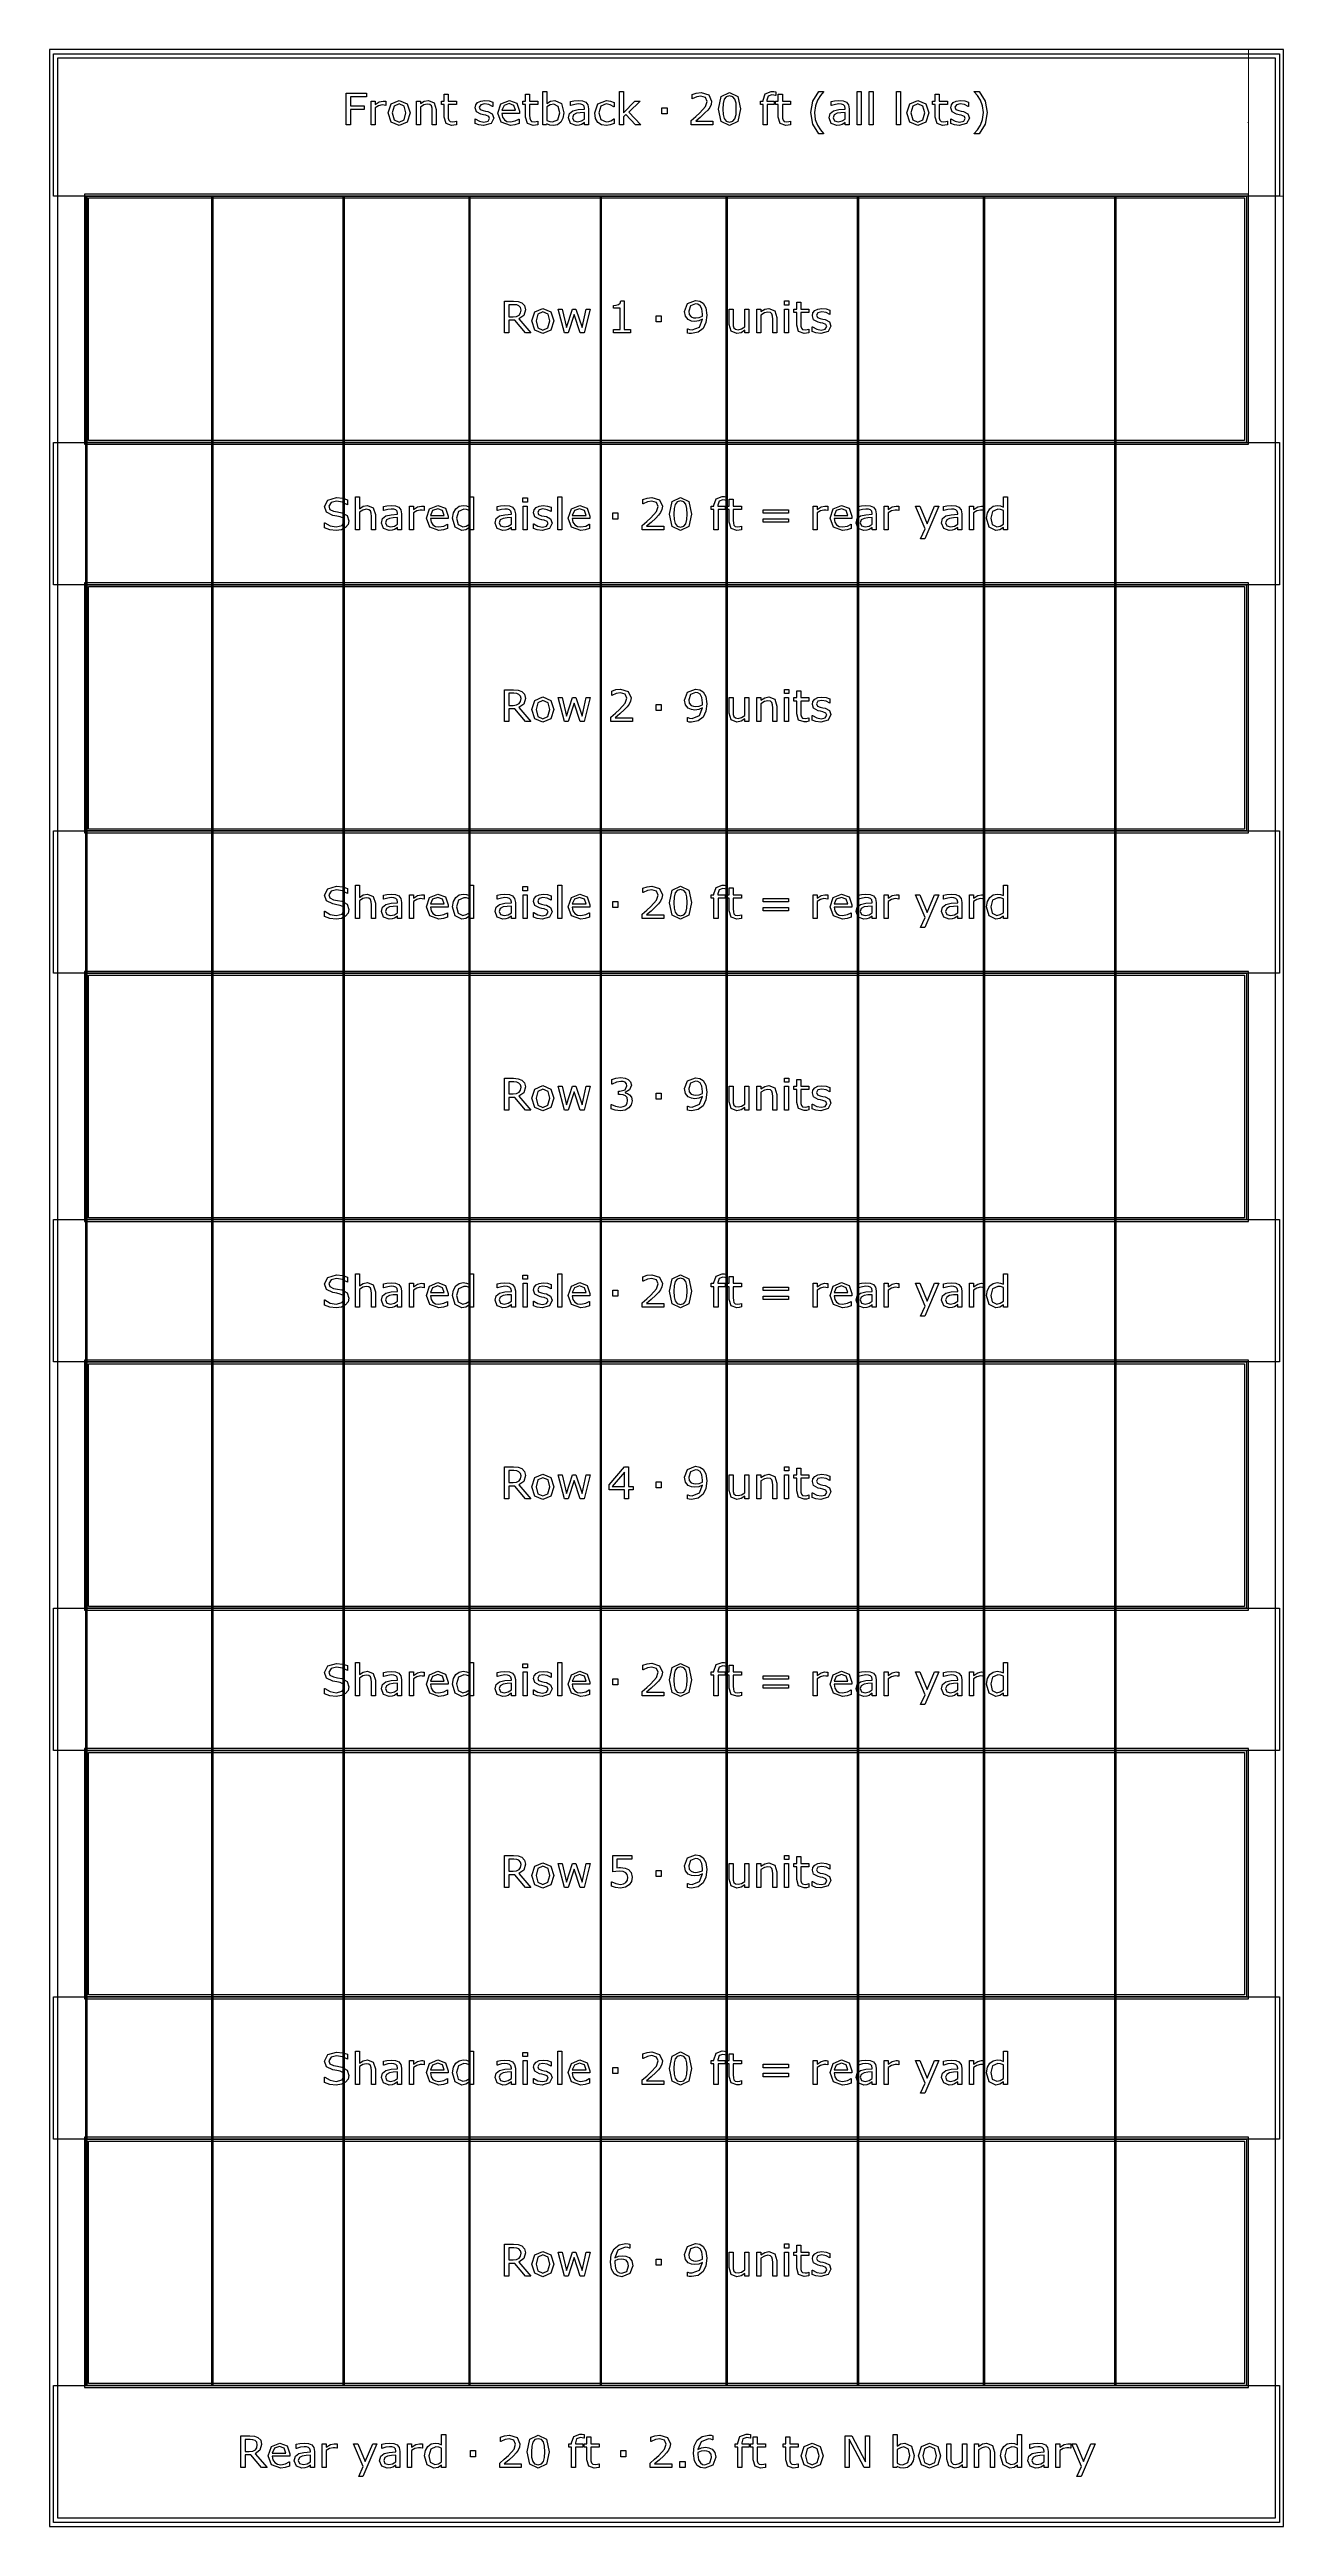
# Model space of a CAD drawing. Header units: inches. Extents: x -33163 to 19162, y -8858 to 30669.
# Drawn here: x 16442 to 18551, y 25890 to 30123 of the extents above; entities that cross this region are included whole.
import ezdxf

# ---------------------------------------------------------------- set-up
doc = ezdxf.new("R2010")
doc.units = ezdxf.units.IN
doc.layers.get('0').update_dxf_attribs({"color": 9, "lineweight": 0})
doc.layers.get('Defpoints').update_dxf_attribs({"color": 254})
doc.layers.add('Layer 1', color=7, linetype='Continuous')
doc.layers.add('SOLID-2', color=253, linetype='Continuous')
doc.styles.add('A-3in_Details', font='arial.ttf', dxfattribs={"oblique": 10, "height": 0.375})
doc.dimstyles.new('Details 3in Scale', dxfattribs={"dimscale": 2, "dimtxt": 0.375, "dimasz": 0.1375, "dimexe": 0.18, "dimexo": 0.09, "dimgap": 0.09, "dimtad": 1, "dimdec": 3, "dimzin": 3, "dimdsep": 46, "dimlunit": 4, "dimtxsty": 'A-3in_Details', "dimblk": 'ARCHTICK', "dimcen": 0.09, "dimclrd": 256, "dimclre": 256, "dimadec": 0, "dimazin": 0, "dimtfac": 0.75, "dimtdec": 3, "dimtofl": 0, "dimtmove": 0, "dimatfit": 3, "dimfxl": 1, "dimfrac": 1, "dimtolj": 1, "dimtzin": 0, "dimlwd": 13, "dimlwe": 13, "dimarcsym": 0})

# ---------------------------------------------------------------- blocks, each defined once
blk = doc.blocks.new('_ArchTick')
at = {"color": 0, "linetype": 'ByBlock', "const_width": 0.15}
blk.add_lwpolyline([(-0.5, -0.5), (0.5, 0.5)], dxfattribs=at)
blk = doc.blocks.new('*D369')
at = {"layer": 'Defpoints', "color": 0, "transparency": 16777216}
for p in [(18551.4, 30123.2), (18491.5, 29873), (18551.4, 29873)]:
    blk.add_point(p, dxfattribs=at)
at = {"layer": 'SOLID-2', "lineweight": 13, "transparency": 16777216}
for p, q in [((18551.2, 30123.2), (18491.1, 30123.2)), ((18491.5, 30123.2), (18491.5, 29873)), ((18551.2, 29873), (18491.1, 29873))]:
    blk.add_line(p, q, dxfattribs=at)
at = {"layer": 'SOLID-2', "lineweight": 13, "transparency": 16777216, "xscale": 0.275, "yscale": 0.275, "zscale": 0.275}
for p, rotation in [((18491.5, 30123.2), 90), ((18491.5, 29873), 270)]:
    blk.add_blockref('_ArchTick', p, dxfattribs=dict(at, rotation=rotation))
at = {"layer": 'SOLID-2', "color": 0, "transparency": 16777216, "insert": (18491, 29998.1), "char_height": 0.375, "attachment_point": 5, "rotation": 90, "style": 'A-3in_Details'}
blk.add_mtext('\\A1;20\'-10{\\H0.75x;\\S1#4;}"', dxfattribs=at)

msp = doc.modelspace()

# ---------------------------------------------------------------- linework, layer by layer
at = {"layer": 'Layer 1', "color": 7}
for points in [[(16441.96827, 30123.18718), (16441.96827, 25890.37361), (18551.35933, 25890.37361), (18551.35933, 30123.18718), (16441.96827, 30123.18718)], [(16501.83932, 29876.23045), (16501.83932, 29448.74695), (18491.48828, 29448.74695), (18491.48828, 29876.23045), (16501.83932, 29876.23045)], [(16503.70288, 29872.96009), (16503.70288, 26131.24642), (16506.51648, 26131.24642), (16506.51648, 29872.96009), (16503.70288, 29872.96009)], [(16505.10968, 29872.96009), (18488.21793, 29872.96009), (18488.21793, 29452.0173), (16505.10968, 29452.0173), (16505.10968, 29872.96009)], [(16508.38004, 29869.68973), (18484.94757, 29869.68973), (18484.94757, 29455.28766), (16508.38004, 29455.28766), (16508.38004, 29869.68973)], [(16718.85141, 29872.96009), (16718.85141, 26131.24642), (16721.66502, 26131.24642), (16721.66502, 29872.96009), (16718.85141, 29872.96009)], [(16943.35423, 29872.96009), (16943.35423, 26131.24642), (16946.16784, 26131.24642), (16946.16784, 29872.96009), (16943.35423, 29872.96009)], [(17158.50277, 29872.96009), (17158.50277, 26131.24642), (17161.31638, 26131.24642), (17161.31638, 29872.96009), (17158.50277, 29872.96009)], [(17383.00559, 29872.96009), (17383.00559, 26131.24642), (17385.8192, 26131.24642), (17385.8192, 29872.96009), (17383.00559, 29872.96009)], [(17598.15412, 29872.96009), (17598.15412, 26131.24642), (17600.96773, 26131.24642), (17600.96773, 29872.96009), (17598.15412, 29872.96009)], [(17822.65695, 29872.96009), (17822.65695, 26131.24642), (17825.47055, 26131.24642), (17825.47055, 29872.96009), (17822.65695, 29872.96009)], [(18037.80548, 29872.96009), (18037.80548, 26131.24642), (18040.61909, 26131.24642), (18040.61909, 29872.96009), (18037.80548, 29872.96009)], [(18262.3083, 29872.96009), (18262.3083, 26131.24642), (18265.12191, 26131.24642), (18265.12191, 29872.96009), (18262.3083, 29872.96009)], [(16505.10968, 29208.80591), (18488.21793, 29208.80591), (18488.21793, 28787.86313), (16505.10968, 28787.86313), (16505.10968, 29208.80591)], [(16508.38004, 29205.53556), (18484.94757, 29205.53556), (18484.94757, 28791.13348), (16508.38004, 28791.13348), (16508.38004, 29205.53556)], [(16505.10968, 28544.65174), (18488.21793, 28544.65174), (18488.21793, 28123.70895), (16505.10968, 28123.70895), (16505.10968, 28544.65174)], [(16508.38004, 28541.38138), (18484.94757, 28541.38138), (18484.94757, 28126.97931), (16508.38004, 28126.97931), (16508.38004, 28541.38138)], [(16505.10968, 27880.49756), (18488.21793, 27880.49756), (18488.21793, 27459.55477), (16505.10968, 27459.55477), (16505.10968, 27880.49756)], [(16508.38004, 27877.2272), (18484.94757, 27877.2272), (18484.94757, 27462.82513), (16508.38004, 27462.82513), (16508.38004, 27877.2272)], [(16505.10968, 27216.34338), (18488.21793, 27216.34338), (18488.21793, 26795.4006), (16505.10968, 26795.4006), (16505.10968, 27216.34338)], [(16508.38004, 27213.07303), (18484.94757, 27213.07303), (18484.94757, 26798.67095), (16508.38004, 26798.67095), (16508.38004, 27213.07303)], [(16505.10968, 26552.18921), (18488.21793, 26552.18921), (18488.21793, 26131.24642), (16505.10968, 26131.24642), (16505.10968, 26552.18921)], [(16508.38004, 26548.91885), (18484.94757, 26548.91885), (18484.94757, 26134.51678), (16508.38004, 26134.51678), (16508.38004, 26548.91885)]]:
    msp.add_lwpolyline(points, close=True, dxfattribs=at)
for points in [[(16448.98397, 30116.17148), (18544.34363, 30116.17148), (18544.34363, 29872.96009), (16448.98397, 29872.96009), (16448.98397, 30116.17148)], [(16455.99968, 30109.15577), (18537.32793, 30109.15577), (18537.32793, 25904.40502), (16455.99968, 25904.40502), (16455.99968, 30109.15577)], [(16983.95033, 30042.54302), (16956.43566, 30042.54302), (16956.43566, 30027.19616), (16980.07711, 30027.19616), (16980.07711, 30020.76508), (16956.43566, 30020.76508), (16956.43566, 29994.56578), (16949.20068, 29994.56578), (16949.20068, 30048.97409), (16983.95033, 30048.97409), (16983.95033, 30042.54302)], [(17017.12885, 30027.89042), (17016.76311, 30027.89042), (17013.76675, 30028.40201), (17010.36851, 30028.58469), (17004.22979, 30027.15964), (16998.52956, 30023.54213), (16998.52956, 29994.56578), (16991.65995, 29994.56578), (16991.65995, 30035.38116), (16998.52956, 30035.38116), (16998.52956, 30029.35203), (17005.72795, 30033.99263), (17012.12247, 30035.38116), (17014.71687, 30035.27152), (17017.1285, 30034.94261), (17017.12885, 30027.89042)], [(17058.38266, 30014.95519), (17053.2671, 29999.20639), (17039.56456, 29993.43305), (17025.78887, 29999.20639), (17020.70976, 30014.95519), (17025.78887, 30030.704), (17039.56456, 30036.51389), (17053.2671, 30030.704), (17058.38266, 30014.95519), (17058.38266, 30014.95519)], [(17051.29388, 30014.95519), (17048.18799, 30026.72113), (17039.56456, 30030.5944), (17030.86798, 30026.72113), (17027.79855, 30014.95519), (17030.90447, 30003.29888), (17039.56456, 29999.35254), (17048.1514, 30003.26236), (17051.29388, 30014.95519), (17051.29388, 30014.95519)], [(17103.1444, 29994.56578), (17096.27489, 29994.56578), (17096.27489, 30017.80532), (17095.94563, 30023.06711), (17094.73979, 30026.94037), (17092.10889, 30029.20587), (17087.651, 30029.97321), (17081.768, 30028.58469), (17075.8851, 30025.0403), (17075.8851, 29994.56578), (17069.01548, 29994.56578), (17069.01548, 30035.38116), (17075.8851, 30035.38116), (17075.8851, 30030.85019), (17082.53541, 30035.01576), (17089.58763, 30036.51389), (17099.67274, 30032.53103), (17103.14405, 30021.0574), (17103.1444, 29994.56578)], [(17137.56529, 29994.93118), (17133.32657, 29994.09076), (17129.27063, 29993.76189), (17119.77015, 29997.12356), (17116.51814, 30007.90293), (17116.51814, 30029.60778), (17111.87747, 30029.60778), (17111.87747, 30035.38112), (17116.51814, 30035.38112), (17116.51814, 30047.11054), (17123.38765, 30047.11054), (17123.38765, 30035.38112), (17137.56529, 30035.38112), (17137.56529, 30029.60778), (17123.38765, 30029.60778), (17123.38765, 30011.00885), (17123.53356, 30005.9663), (17124.55666, 30002.60459), (17126.74909, 30000.44872), (17131.06085, 29999.79101), (17134.56872, 30000.26604), (17137.19962, 30001.10643), (17137.56536, 30001.10643), (17137.56529, 29994.93118)], [(17201.32781, 30006.33169), (17196.68725, 29997.16012), (17184.08085, 29993.57917), (17175.74973, 29994.63883), (17169.42829, 29997.01396), (17169.42829, 30004.72393), (17169.79407, 30004.72393), (17177.02905, 30000.81411), (17184.66587, 29999.38907), (17191.75472, 30000.85067), (17194.31246, 30005.45472), (17192.92401, 30009.10874), (17187.58907, 30011.22809), (17183.75244, 30011.99539), (17179.47723, 30012.94545), (17171.8403, 30017.11102), (17169.61136, 30023.90749), (17170.63446, 30028.65773), (17173.81349, 30032.64063), (17179.00224, 30035.34456), (17186.09098, 30036.3677), (17193.47208, 30035.45416), (17199.72048, 30033.2983), (17199.72048, 30025.95372), (17199.35473, 30025.95372), (17192.96014, 30029.2058), (17185.57904, 30030.55777), (17179.22101, 30029.09616), (17176.62671, 30024.82099), (17178.19795, 30021.02081), (17183.16742, 30018.93802), (17187.40601, 30018.06104), (17191.35242, 30017.25714), (17198.73351, 30013.49352), (17201.32781, 30006.33162), (17201.32781, 30006.33169)], [(17245.32222, 30014.26093), (17215.24969, 30014.26093), (17216.38243, 30007.6837), (17219.48831, 30003.11617), (17223.98276, 30000.48528), (17229.75613, 29999.6083), (17238.12384, 30001.25262), (17244.15293, 30004.54122), (17244.51871, 30004.54122), (17244.51871, 29997.05049), (17237.42993, 29994.60231), (17229.82956, 29993.61573), (17213.97116, 29999.09675), (17208.27086, 30014.73592), (17213.71533, 30030.63092), (17228.11224, 30036.51389), (17240.82816, 30031.69057), (17245.32261, 30017.988), (17245.32222, 30014.26093)], [(17238.63542, 30019.52268), (17235.89489, 30027.89039), (17227.74638, 30030.85015), (17218.94024, 30027.59807), (17215.24969, 30019.52268), (17238.63542, 30019.52268)], [(17276.9295, 29994.93118), (17272.69081, 29994.09076), (17268.63487, 29993.76189), (17259.13439, 29997.12356), (17255.88239, 30007.90293), (17255.88239, 30029.60778), (17251.24171, 30029.60778), (17251.24171, 30035.38112), (17255.88239, 30035.38112), (17255.88239, 30047.11054), (17262.7519, 30047.11054), (17262.7519, 30035.38112), (17276.9295, 30035.38112), (17276.9295, 30029.60778), (17262.7519, 30029.60778), (17262.7519, 30011.00885), (17262.89781, 30005.9663), (17263.92087, 30002.60459), (17266.11333, 30000.44872), (17270.42503, 29999.79101), (17273.93286, 30000.26604), (17276.56375, 30001.10643), (17276.9295, 30001.10643), (17276.9295, 29994.93118)], [(17321.1431, 30015.28403), (17319.6815, 30006.0759), (17315.80827, 29999.20635), (17310.10795, 29994.85806), (17303.27492, 29993.43302), (17297.20924, 29994.2734), (17292.09364, 29996.46582), (17291.65513, 29994.56578), (17285.22406, 29994.56578), (17285.22406, 30051.42231), (17292.09364, 30051.42231), (17292.09364, 30031.10594), (17298.2324, 30034.97921), (17305.54042, 30036.51389), (17316.94097, 30030.95979), (17321.1431, 30015.28406), (17321.1431, 30015.28403)], [(17314.05432, 30015.10135), (17311.64259, 30026.17303), (17303.85955, 30029.97318), (17297.79386, 30028.65773), (17292.09364, 30025.33261), (17292.09364, 30001.94688), (17297.09971, 30000.11989), (17301.88636, 29999.6083), (17310.80221, 30003.33537), (17314.05432, 30015.10131), (17314.05432, 30015.10135)], [(17363.56617, 29994.56578), (17356.73325, 29994.56578), (17356.73325, 29998.91407), (17354.24847, 29997.16016), (17351.25219, 29995.4062), (17347.30581, 29994.01768), (17342.08062, 29993.43305), (17332.72633, 29997.08704), (17328.88956, 30006.40481), (17330.86278, 30013.89554), (17336.56307, 30018.4265), (17345.51541, 30020.65548), (17356.73325, 30021.53243), (17356.73325, 30022.59212), (17355.8923, 30026.46534), (17353.55372, 30028.877), (17350.04588, 30030.00977), (17345.77067, 30030.30208), (17339.74158, 30029.57123), (17332.87196, 30027.52496), (17332.50621, 30027.52496), (17332.50621, 30034.50414), (17338.31618, 30035.70999), (17345.80687, 30036.36766), (17353.29761, 30035.63684), (17358.85171, 30033.22518), (17362.35958, 30028.87689), (17363.56535, 30022.26314), (17363.56617, 29994.56578)], [(17356.73325, 30004.61433), (17356.73325, 30015.97832), (17349.31559, 30015.43025), (17342.5922, 30014.3706), (17337.80541, 30011.73971), (17335.97845, 30006.87987), (17338.09776, 30001.58152), (17344.56528, 29999.82761), (17351.17915, 30001.21613), (17356.73325, 30004.61437), (17356.73325, 30004.61433)], [(17406.97594, 29997.1236), (17400.43527, 29994.56578), (17393.89456, 29993.65225), (17385.7826, 29994.93114), (17379.46116, 29998.87748), (17375.33218, 30005.52779), (17373.87058, 30014.91863), (17379.35153, 30030.63088), (17393.89456, 30036.33117), (17400.76414, 30035.34456), (17406.97594, 30032.93294), (17406.97594, 30025.29602), (17406.6102, 30025.29602), (17400.10597, 30029.05968), (17393.60185, 30030.37513), (17384.3572, 30026.42878), (17380.99556, 30014.91863), (17384.28416, 30003.55464), (17393.60185, 29999.6083), (17397.84058, 30000.15637), (17401.7138, 30001.58142), (17404.52738, 30003.18921), (17406.6102, 30004.68734), (17406.97594, 30004.68734), (17406.97594, 29997.1236)], [(17452.83383, 29994.56578), (17443.77186, 29994.56578), (17427.40187, 30012.43393), (17422.94398, 30008.19528), (17422.94398, 29994.56578), (17416.07451, 29994.56578), (17416.07451, 30051.42231), (17422.94398, 30051.42231), (17422.94398, 30014.95519), (17442.78529, 30035.38116), (17451.44538, 30035.38116), (17432.48098, 30016.52643), (17452.83383, 29994.56578)], [(17497.59558, 30013.23783), (17488.86251, 30013.23783), (17488.86251, 30023.57869), (17497.59558, 30023.57869), (17497.59558, 30013.23783)], [(17575.86464, 29994.56578), (17539.03217, 29994.56578), (17539.03217, 30002.20267), (17546.70558, 30008.77991), (17553.90396, 30015.32062), (17563.514, 30026.09995), (17566.10841, 30034.75997), (17563.29484, 30041.37373), (17555.51179, 30043.78539), (17548.3133, 30042.61613), (17540.74953, 30039.03518), (17540.38375, 30039.03518), (17540.38375, 30046.70863), (17547.28985, 30049.04717), (17555.69412, 30050.10686), (17568.81199, 30046.05089), (17573.5622, 30035.12536), (17572.75865, 30029.31551), (17570.45656, 30024.2364), (17567.09492, 30019.77851), (17562.45428, 30014.91867), (17554.37888, 30007.46446), (17546.59584, 30000.81415), (17575.86457, 30000.81415), (17575.86464, 29994.56578)], [(17623.36685, 30021.78822), (17618.76273, 30000.26604), (17604.54865, 29993.43305), (17590.22489, 30000.37568), (17585.73044, 30021.71514), (17590.29804, 30043.12768), (17604.54865, 30050.07031), (17618.83592, 30043.01804), (17623.36685, 30021.78822), (17623.36685, 30021.78822)], [(17613.75681, 30005.19899), (17615.47417, 30012.14162), (17615.94934, 30021.78822), (17615.47417, 30031.43482), (17613.72022, 30038.37744), (17610.21238, 30042.61613), (17604.54865, 30044.04118), (17598.84842, 30042.61613), (17595.304, 30038.30436), (17593.58664, 30031.2521), (17593.14792, 30021.71514), (17593.55015, 30012.17814), (17595.26758, 30005.30859), (17598.66582, 30000.9603), (17604.54872, 29999.46218), (17610.24904, 30000.88723), (17613.75691, 30005.19899), (17613.75681, 30005.19899)], [(17683.32929, 30044.772), (17682.96355, 30044.772), (17680.00375, 30045.4297), (17676.78823, 30045.79506), (17670.35715, 30043.82191), (17668.38396, 30036.76965), (17668.38396, 30035.38112), (17680.77109, 30035.38112), (17680.77109, 30029.60775), (17668.6032, 30029.60775), (17668.6032, 29994.56578), (17661.73362, 29994.56578), (17661.73362, 30029.60782), (17657.09305, 30029.60782), (17657.09305, 30035.38116), (17661.73362, 30035.38116), (17661.73362, 30036.73316), (17665.35112, 30047.87788), (17675.80162, 30051.7877), (17679.93071, 30051.56843), (17683.32891, 30051.05685), (17683.32929, 30044.772)], [(17708.87089, 29994.93118), (17704.63216, 29994.09079), (17700.57626, 29993.76192), (17691.07575, 29997.1236), (17687.82374, 30007.90293), (17687.82374, 30029.60782), (17683.18307, 30029.60782), (17683.18307, 30035.38116), (17687.82374, 30035.38116), (17687.82374, 30047.11054), (17694.69325, 30047.11054), (17694.69325, 30035.38116), (17708.87089, 30035.38116), (17708.87089, 30029.60782), (17694.69325, 30029.60782), (17694.69325, 30011.00885), (17694.83916, 30005.96633), (17695.86226, 30002.60462), (17698.05472, 30000.44876), (17702.36638, 29999.79105), (17705.87425, 30000.26608), (17708.50514, 30001.10646), (17708.87089, 30001.10646), (17708.87089, 29994.93118)], [(17765.32539, 29979.51124), (17756.95772, 29979.51124), (17746.90914, 29995.69852), (17743.32823, 30015.46678), (17746.90914, 30035.235), (17756.95772, 30051.42231), (17765.32539, 30051.42231), (17765.32539, 30051.05692), (17759.66166, 30044.88163), (17754.69218, 30036.76972), (17751.11127, 30026.86733), (17749.7593, 30015.46678), (17751.07478, 30004.0297), (17754.69218, 29994.16387), (17759.69821, 29986.05195), (17765.32539, 29979.87667), (17765.32539, 29979.51124)], [(17809.17361, 29994.56578), (17802.34058, 29994.56578), (17802.34058, 29998.91407), (17799.85588, 29997.16016), (17796.85963, 29995.4062), (17792.91322, 29994.01768), (17787.68802, 29993.43305), (17778.33374, 29997.08704), (17774.497, 30006.40481), (17776.47019, 30013.89554), (17782.17041, 30018.4265), (17791.12282, 30020.65548), (17802.34058, 30021.53243), (17802.34058, 30022.59212), (17801.50055, 30026.46534), (17799.16201, 30028.877), (17795.65414, 30030.00977), (17791.37896, 30030.30208), (17785.34983, 30029.57123), (17778.48021, 30027.52496), (17778.11447, 30027.52496), (17778.11447, 30034.50414), (17783.92433, 30035.70999), (17791.41513, 30036.36766), (17798.90586, 30035.63684), (17804.45996, 30033.22518), (17807.96783, 30028.87689), (17809.17361, 30022.26314), (17809.17361, 29994.56578)], [(17802.34058, 30004.61433), (17802.34058, 30015.97832), (17794.923, 30015.43025), (17788.19961, 30014.3706), (17783.41285, 30011.73971), (17781.58575, 30006.87987), (17783.70516, 30001.58152), (17790.17272, 29999.82761), (17796.78648, 30001.21613), (17802.34058, 30004.61437), (17802.34058, 30004.61433)], [(17829.34378, 29994.56578), (17822.47427, 29994.56578), (17822.47427, 30051.42231), (17829.34378, 30051.42231), (17829.34378, 29994.56578)], [(17849.87941, 29994.56578), (17843.00983, 29994.56578), (17843.00983, 30051.42231), (17849.87941, 30051.42231), (17849.87941, 29994.56578)], [(17896.72391, 29994.56578), (17889.85429, 29994.56578), (17889.85429, 30051.42231), (17896.72391, 30051.42231), (17896.72391, 29994.56578)], [(17945.10302, 30014.95519), (17939.98746, 29999.20639), (17926.28486, 29993.43305), (17912.50924, 29999.20639), (17907.43017, 30014.95519), (17912.50924, 30030.704), (17926.28486, 30036.51389), (17939.98746, 30030.704), (17945.10302, 30014.95519), (17945.10302, 30014.95519)], [(17938.01428, 30014.95519), (17934.90836, 30026.72113), (17926.28486, 30030.5944), (17917.58835, 30026.72113), (17914.51891, 30014.95519), (17917.62483, 30003.29888), (17926.28486, 29999.35254), (17934.8718, 30003.26236), (17938.01428, 30014.95519), (17938.01428, 30014.95519)], [(17976.92957, 29994.93118), (17972.69088, 29994.09079), (17968.63494, 29993.76192), (17959.13447, 29997.1236), (17955.88246, 30007.90293), (17955.88246, 30029.60782), (17951.24179, 30029.60782), (17951.24179, 30035.38116), (17955.88246, 30035.38116), (17955.88246, 30047.11054), (17962.75197, 30047.11054), (17962.75197, 30035.38116), (17976.92957, 30035.38116), (17976.92957, 30029.60782), (17962.75197, 30029.60782), (17962.75197, 30011.00885), (17962.89788, 30005.96633), (17963.92094, 30002.60462), (17966.1134, 30000.44876), (17970.4251, 29999.79105), (17973.93293, 30000.26608), (17976.56383, 30001.10646), (17976.92957, 30001.10646), (17976.92957, 29994.93118)], [(18014.3832, 30006.33173), (18009.74263, 29997.16016), (17997.13623, 29993.57921), (17988.80515, 29994.63886), (17982.48371, 29997.01396), (17982.48371, 30004.72397), (17982.84945, 30004.72397), (17990.08443, 30000.81415), (17997.72125, 29999.3891), (18004.81014, 30000.8507), (18007.36788, 30005.45475), (18005.97943, 30009.10878), (18000.64449, 30011.22809), (17996.80782, 30011.99543), (17992.53265, 30012.94548), (17984.89569, 30017.11106), (17982.66678, 30023.90753), (17983.68984, 30028.65776), (17986.86887, 30032.64063), (17992.05751, 30035.3446), (17999.1464, 30036.36773), (18006.5275, 30035.4542), (18012.77586, 30033.29833), (18012.77586, 30025.95376), (18012.41011, 30025.95376), (18006.01552, 30029.20584), (17998.63443, 30030.5578), (17992.27643, 30029.0962), (17989.68209, 30024.82099), (17991.25333, 30021.02081), (17996.2228, 30018.93802), (18000.46142, 30018.06108), (18004.4078, 30017.25718), (18011.78889, 30013.49352), (18014.3832, 30006.33166), (18014.3832, 30006.33173)], [(18044.82122, 30015.46678), (18041.24031, 29995.69852), (18031.19173, 29979.51124), (18022.82405, 29979.51124), (18022.82405, 29979.8766), (18028.4512, 29986.05188), (18033.45726, 29994.1638), (18037.03818, 30004.02967), (18038.39014, 30015.46674), (18037.03818, 30026.86726), (18033.45726, 30036.76965), (18028.4512, 30044.88156), (18022.82405, 30051.05688), (18022.82405, 30051.42224), (18031.19173, 30051.42224), (18041.24031, 30035.23496), (18044.82122, 30015.46671), (18044.82122, 30015.46678)], [(16505.10968, 29872.96009), (16505.10968, 26131.24642)], [(16720.25822, 29872.96009), (16720.25822, 26131.24642)], [(16944.76104, 29872.96009), (16944.76104, 26131.24642)], [(17159.90957, 29872.96009), (17159.90957, 26131.24642)], [(17384.41239, 29872.96009), (17384.41239, 26131.24642)], [(17599.56093, 29872.96009), (17599.56093, 26131.24642)], [(17824.06375, 29872.96009), (17824.06375, 26131.24642)], [(18039.21228, 29872.96009), (18039.21228, 26131.24642)], [(18263.71511, 29872.96009), (18263.71511, 26131.24642)], [(17264.88952, 29639.10299), (17255.49868, 29639.10299), (17237.3017, 29660.73476), (17227.10692, 29660.73476), (17227.10692, 29639.10299), (17219.87202, 29639.10299), (17219.87202, 29693.51133), (17235.10924, 29693.51133), (17243.33079, 29692.85373), (17249.25028, 29690.5883), (17253.85436, 29685.87458), (17255.53524, 29678.71269), (17252.57544, 29668.84689), (17244.42704, 29662.89084), (17264.88952, 29639.10299)], [(17247.97136, 29678.201), (17247.13136, 29682.32998), (17244.42739, 29685.39938), (17240.70028, 29686.86102), (17235.62118, 29687.29974), (17227.10728, 29687.29974), (17227.10728, 29666.76417), (17234.41533, 29666.76417), (17240.40797, 29667.3488), (17244.75619, 29669.61434), (17247.16785, 29673.12217), (17247.97136, 29678.20128), (17247.97136, 29678.201)], [(17304.31633, 29659.49243), (17299.20067, 29643.74355), (17285.49813, 29637.97029), (17271.72244, 29643.74355), (17266.64344, 29659.49243), (17271.72244, 29675.2412), (17285.49813, 29681.05105), (17299.20067, 29675.2412), (17304.31633, 29659.49243), (17304.31633, 29659.49243)], [(17297.22755, 29659.49243), (17294.12166, 29671.25834), (17285.49813, 29675.13156), (17276.80155, 29671.25834), (17273.73222, 29659.49243), (17276.83814, 29647.83605), (17285.49813, 29643.88975), (17294.08507, 29647.79956), (17297.22755, 29659.49243), (17297.22755, 29659.49243)], [(17366.28845, 29679.91836), (17355.65528, 29639.10299), (17349.29724, 29639.10299), (17338.81026, 29670.56407), (17328.39632, 29639.10299), (17322.07488, 29639.10299), (17311.33204, 29679.91836), (17318.49386, 29679.91836), (17325.9847, 29648.31108), (17336.17937, 29679.91836), (17341.8431, 29679.91836), (17352.2936, 29648.31108), (17359.38238, 29679.91836), (17366.28845, 29679.91836)], [(17435.34935, 29639.10299), (17405.89798, 29639.10299), (17405.89798, 29644.65709), (17417.22545, 29644.65709), (17417.22545, 29681.1242), (17405.89798, 29681.1242), (17405.89798, 29686.09368), (17410.83096, 29686.45942), (17414.81382, 29687.59212), (17417.44472, 29689.89421), (17418.57742, 29693.6944), (17424.24115, 29693.6944), (17424.24115, 29644.65748), (17435.34935, 29644.65748), (17435.34935, 29639.10299)], [(17565.79775, 29669.57746), (17564.15347, 29656.64226), (17559.25714, 29646.73991), (17550.92596, 29640.30883), (17539.16005, 29638.04333), (17535.57914, 29638.26221), (17532.58274, 29638.88336), (17532.58274, 29645.86258), (17532.94852, 29645.86258), (17535.94477, 29644.80282), (17540.25654, 29644.32765), (17552.89943, 29649.15097), (17558.23426, 29662.5247), (17551.83977, 29659.6015), (17545.29906, 29658.72502), (17539.19678, 29659.38262), (17533.75232, 29661.94043), (17528.89248, 29667.6041), (17527.28479, 29675.82565), (17532.76574, 29689.38206), (17546.13944, 29694.60729), (17553.4475, 29693.36493), (17559.3305, 29689.71097), (17564.11726, 29681.89137), (17565.79803, 29669.57728), (17565.79775, 29669.57746)], [(17558.41669, 29671.1487), (17557.2474, 29680.24723), (17554.03184, 29685.58209), (17550.34129, 29687.92067), (17546.06612, 29688.65121), (17537.7349, 29685.36265), (17534.70216, 29676.118), (17535.68866, 29670.45426), (17539.01382, 29666.61759), (17542.63133, 29665.08284), (17547.01614, 29664.71706), (17552.78951, 29665.48412), (17558.27057, 29667.71306), (17558.34538, 29669.21126), (17558.42022, 29671.14785), (17558.41669, 29671.1487)], [(17637.63577, 29639.10299), (17630.76626, 29639.10299), (17630.76626, 29643.63392), (17624.11591, 29639.43189), (17617.10021, 29637.97029), (17607.08822, 29641.88), (17603.50723, 29653.42674), (17603.50723, 29679.91836), (17610.37682, 29679.91836), (17610.37682, 29656.67886), (17610.66867, 29651.34392), (17611.911, 29647.58029), (17614.46885, 29645.24175), (17619.03638, 29644.51118), (17624.8462, 29645.8997), (17630.7658, 29649.44416), (17630.7658, 29679.91864), (17637.63531, 29679.91864), (17637.63577, 29639.10299)], [(17685.28413, 29639.10299), (17678.41466, 29639.10299), (17678.41466, 29662.34249), (17678.08536, 29667.60427), (17676.87951, 29671.47761), (17674.24862, 29673.74304), (17669.79073, 29674.51006), (17663.90783, 29673.12153), (17658.02482, 29669.57711), (17658.02482, 29639.10299), (17651.15524, 29639.10299), (17651.15524, 29679.91836), (17658.02521, 29679.91836), (17658.02521, 29675.38742), (17664.67553, 29679.55296), (17671.72775, 29681.05105), (17681.81286, 29677.06819), (17685.28413, 29665.5946), (17685.28413, 29639.10299)], [(17705.89285, 29686.75138), (17698.14629, 29686.75138), (17698.14629, 29693.87672), (17705.89285, 29693.87672), (17705.89285, 29686.75138)], [(17705.45434, 29639.10299), (17698.58483, 29639.10299), (17698.58483, 29679.91836), (17705.45434, 29679.91836), (17705.45434, 29639.10299)], [(17740.24058, 29639.46873), (17736.00196, 29638.62874), (17731.94595, 29638.29944), (17722.44555, 29641.66119), (17719.19343, 29652.44052), (17719.19343, 29674.14534), (17714.55287, 29674.14534), (17714.55287, 29679.91871), (17719.19343, 29679.91871), (17719.19343, 29691.64817), (17726.06302, 29691.64817), (17726.06302, 29679.91871), (17740.24058, 29679.91871), (17740.24058, 29674.14534), (17726.06302, 29674.14534), (17726.06302, 29655.54641), (17726.20896, 29650.50389), (17727.23213, 29647.14214), (17729.42448, 29644.98635), (17733.73625, 29644.32875), (17737.24412, 29644.80395), (17739.87501, 29645.64398), (17740.24076, 29645.64398), (17740.24058, 29639.46873)], [(17777.69428, 29650.86928), (17773.05364, 29641.69768), (17760.44731, 29638.11676), (17752.11613, 29639.17642), (17745.79468, 29641.55155), (17745.79468, 29649.26156), (17746.16043, 29649.26156), (17753.3954, 29645.35174), (17761.03233, 29643.92662), (17768.12111, 29645.38822), (17770.67893, 29649.99231), (17769.2904, 29653.64637), (17763.95554, 29655.76568), (17760.1188, 29656.53273), (17755.84362, 29657.48275), (17748.20666, 29661.6484), (17745.97775, 29668.44483), (17747.00092, 29673.19504), (17750.17988, 29677.1779), (17755.36859, 29679.88187), (17762.45737, 29680.90504), (17769.83847, 29679.99112), (17776.08683, 29677.83525), (17776.08683, 29670.49071), (17775.72109, 29670.49071), (17769.3266, 29673.74275), (17761.9454, 29675.09479), (17755.58747, 29673.63319), (17752.99307, 29669.35791), (17754.56431, 29665.55776), (17759.53378, 29663.47501), (17763.7725, 29662.59853), (17767.71877, 29661.79498), (17775.09987, 29658.03139), (17777.69428, 29650.86946), (17777.69428, 29650.86928)], [(17487.60183, 29657.77496), (17478.86877, 29657.77496), (17478.86877, 29668.11586), (17487.60183, 29668.11586), (17487.60183, 29657.77496)], [(16448.98397, 29452.0173), (18544.34363, 29452.0173), (18544.34363, 29208.80591), (16448.98397, 29208.80591), (16448.98397, 29452.0173)], [(16953.76817, 29317.87836), (16952.27001, 29311.5934), (16948.14103, 29306.33162), (16941.308, 29302.67766), (16931.95372, 29301.36214), (16921.3571, 29302.45839), (16911.8201, 29305.7105), (16911.8201, 29314.77247), (16912.33179, 29314.77247), (16921.86876, 29309.47409), (16932.02697, 29307.61054), (16942.47747, 29310.1318), (16946.24106, 29316.85519), (16944.45066, 29322.19002), (16939.07923, 29324.85751), (16933.12318, 29326.06335), (16926.3632, 29327.26913), (16915.62046, 29332.49443), (16912.14911, 29342.17751), (16917.92249, 29353.35887), (16932.57511, 29357.74371), (16943.09869, 29356.64746), (16951.576, 29353.94353), (16951.576, 29345.39307), (16951.06434, 29345.39307), (16942.87931, 29349.7414), (16932.53845, 29351.49531), (16923.18417, 29349.08358), (16919.6763, 29342.87178), (16921.43025, 29337.53695), (16927.60557, 29334.57715), (16934.25581, 29333.33482), (16941.56383, 29331.83665), (16950.69895, 29326.97682), (16953.76828, 29317.87836), (16953.76817, 29317.87836)], [(16998.96835, 29302.34876), (16992.09888, 29302.34876), (16992.09888, 29325.58836), (16991.76958, 29330.85015), (16990.56374, 29334.72338), (16987.93284, 29336.98888), (16983.47495, 29337.75594), (16977.59205, 29336.36737), (16971.70905, 29332.82295), (16971.70905, 29302.34876), (16964.83946, 29302.34876), (16964.83946, 29359.20532), (16971.70905, 29359.20532), (16971.70905, 29338.63319), (16978.35939, 29342.79873), (16985.41158, 29344.29693), (16995.49672, 29340.31396), (16998.968, 29328.84037), (16998.96835, 29302.34876)], [(17043.91281, 29302.34876), (17037.07979, 29302.34876), (17037.07979, 29306.69701), (17034.59509, 29304.94306), (17031.59873, 29303.18914), (17027.65243, 29301.80068), (17022.42712, 29301.21606), (17013.07284, 29304.87001), (17009.23617, 29314.18781), (17011.20939, 29321.67854), (17016.90962, 29326.20948), (17025.86192, 29328.43842), (17037.07979, 29329.3149), (17037.07979, 29330.37456), (17036.23976, 29334.24789), (17033.90118, 29336.65951), (17030.39334, 29337.79224), (17026.11813, 29338.0841), (17020.08893, 29337.35353), (17013.21942, 29335.30726), (17012.85368, 29335.30726), (17012.85368, 29342.28641), (17018.66353, 29343.49225), (17026.15427, 29344.14985), (17033.64496, 29343.41932), (17039.1991, 29341.00759), (17042.70693, 29336.65933), (17043.91281, 29330.04558), (17043.91281, 29302.34876)], [(17082.60884, 29335.67339), (17082.24309, 29335.67339), (17079.24674, 29336.18509), (17075.8485, 29336.36748), (17069.70978, 29334.94243), (17064.00955, 29331.32496), (17064.00955, 29302.34876), (17057.13994, 29302.34876), (17057.13994, 29343.16413), (17064.00955, 29343.16413), (17064.00955, 29337.135), (17071.20794, 29341.77557), (17077.60246, 29343.16413), (17080.19686, 29343.05467), (17082.60849, 29342.72541), (17082.60884, 29335.67339)], [(17123.24153, 29322.04394), (17093.1689, 29322.04394), (17094.3017, 29315.46663), (17097.40763, 29310.89914), (17101.90207, 29308.26825), (17107.67544, 29307.39173), (17116.04312, 29309.03605), (17122.07224, 29312.32472), (17122.43799, 29312.32472), (17122.43799, 29304.83399), (17115.34921, 29302.38581), (17107.74887, 29301.3992), (17091.89047, 29306.88025), (17086.19014, 29322.51939), (17091.63461, 29338.41438), (17106.03141, 29344.29739), (17118.74744, 29339.47404), (17123.24189, 29325.7715), (17123.24153, 29322.04394)], [(17116.55463, 29327.30572), (17113.81417, 29335.67339), (17105.66566, 29338.63319), (17096.85956, 29335.38108), (17093.1689, 29327.30572), (17116.55463, 29327.30572)], [(17166.76084, 29302.34876), (17159.89133, 29302.34876), (17159.89133, 29306.62393), (17153.71601, 29302.64107), (17146.73686, 29301.21606), (17135.11708, 29306.8432), (17130.84187, 29322.44588), (17132.3035, 29331.69053), (17136.32292, 29338.5966), (17142.09622, 29342.83533), (17148.96581, 29344.29693), (17154.66603, 29343.60284), (17159.89133, 29341.52002), (17159.89133, 29359.20549), (17166.76084, 29359.20549), (17166.76084, 29302.34876)], [(17159.89133, 29312.3973), (17159.89133, 29335.81959), (17154.92186, 29337.53695), (17150.1351, 29338.01215), (17141.1462, 29333.9927), (17137.93065, 29322.59218), (17140.41542, 29311.52054), (17148.38118, 29307.75695), (17154.30064, 29309.03577), (17159.89133, 29312.39751), (17159.89133, 29312.3973)], [(17238.30652, 29302.34876), (17231.47349, 29302.34876), (17231.47349, 29306.69701), (17228.98882, 29304.94306), (17225.99243, 29303.18914), (17222.04616, 29301.80068), (17216.82086, 29301.21606), (17207.46658, 29304.87001), (17203.62991, 29314.18781), (17205.6031, 29321.67854), (17211.30332, 29326.20948), (17220.25565, 29328.43842), (17231.47349, 29329.3149), (17231.47349, 29330.37456), (17230.63349, 29334.24789), (17228.29491, 29336.65951), (17224.78704, 29337.79224), (17220.51187, 29338.0841), (17214.48267, 29337.35353), (17207.61316, 29335.30726), (17207.24741, 29335.30726), (17207.24741, 29342.28641), (17213.05723, 29343.49225), (17220.54797, 29344.14985), (17228.0387, 29343.41932), (17233.5928, 29341.00759), (17237.10067, 29336.65933), (17238.30652, 29330.04558), (17238.30652, 29302.34876)], [(17258.91512, 29349.99715), (17251.16867, 29349.99715), (17251.16867, 29357.12249), (17258.91512, 29357.12249), (17258.91512, 29349.99715)], [(17258.47669, 29302.34876), (17251.6071, 29302.34876), (17251.6071, 29343.16413), (17258.47669, 29343.16413), (17258.47669, 29302.34876)], [(17301.22869, 29314.11466), (17296.58812, 29304.94306), (17283.98172, 29301.36214), (17275.65061, 29302.4218), (17269.32917, 29304.79697), (17269.32917, 29312.50694), (17269.69491, 29312.50694), (17276.92989, 29308.59715), (17284.56674, 29307.17211), (17291.65549, 29308.63371), (17294.21334, 29313.23769), (17292.82478, 29316.89178), (17287.48995, 29319.01106), (17283.65328, 29319.77812), (17279.378, 29320.72813), (17271.74118, 29324.89378), (17269.51223, 29331.69025), (17270.5353, 29336.44045), (17273.71437, 29340.42331), (17278.90301, 29343.12736), (17285.99186, 29344.15042), (17293.37295, 29343.23653), (17299.62132, 29341.08074), (17299.62132, 29333.73613), (17299.25557, 29333.73613), (17292.86109, 29336.98824), (17285.47999, 29338.34021), (17279.12196, 29336.87861), (17276.52766, 29332.60339), (17278.09889, 29328.80325), (17283.06837, 29326.72042), (17287.30699, 29325.84391), (17291.25336, 29325.04036), (17298.63446, 29321.27677), (17301.22876, 29314.11484), (17301.22869, 29314.11466)], [(17318.00063, 29302.34876), (17311.13111, 29302.34876), (17311.13111, 29359.20532), (17318.00063, 29359.20532), (17318.00063, 29302.34876)], [(17365.75862, 29322.04394), (17335.6861, 29322.04394), (17336.81883, 29315.46663), (17339.92472, 29310.89914), (17344.41916, 29308.26825), (17350.19253, 29307.39173), (17358.56024, 29309.03605), (17364.58937, 29312.32472), (17364.95512, 29312.32472), (17364.95512, 29304.83399), (17357.86633, 29302.38581), (17350.26597, 29301.3992), (17334.40756, 29306.88025), (17328.70727, 29322.51939), (17334.15173, 29338.41438), (17348.54864, 29344.29739), (17361.26457, 29339.47404), (17365.75901, 29325.7715), (17365.75862, 29322.04394)], [(17359.07183, 29327.30572), (17356.3313, 29335.67339), (17348.18279, 29338.63319), (17339.37665, 29335.38108), (17335.6861, 29327.30572), (17359.07183, 29327.30572)], [(17491.96844, 29302.34876), (17455.13593, 29302.34876), (17455.13593, 29309.98568), (17462.80934, 29316.56288), (17470.00775, 29323.10359), (17479.61776, 29333.88289), (17482.21217, 29342.54298), (17479.39859, 29349.15677), (17471.61555, 29351.56839), (17464.41706, 29350.3991), (17456.85329, 29346.81819), (17456.48754, 29346.81819), (17456.48754, 29354.4916), (17463.39361, 29356.83018), (17471.79787, 29357.88983), (17484.91575, 29353.83389), (17489.66595, 29342.90837), (17488.86241, 29337.09844), (17486.56035, 29332.01944), (17483.19867, 29327.56144), (17478.55803, 29322.70161), (17470.48267, 29315.24747), (17462.69963, 29308.59715), (17491.96833, 29308.59715), (17491.96844, 29302.34876)], [(17539.4706, 29329.57122), (17534.86652, 29308.04908), (17520.6524, 29301.21606), (17506.32864, 29308.15861), (17501.8342, 29329.49807), (17506.40179, 29350.91069), (17520.6524, 29357.85324), (17534.93967, 29350.80105), (17539.4706, 29329.57122), (17539.4706, 29329.57122)], [(17529.86056, 29312.98196), (17531.57792, 29319.92463), (17532.05313, 29329.57122), (17531.57792, 29339.21782), (17529.82401, 29346.16038), (17526.31614, 29350.3991), (17520.6524, 29351.82411), (17514.95218, 29350.3991), (17511.40775, 29346.08733), (17509.69039, 29339.03514), (17509.25167, 29329.49807), (17509.65391, 29319.96111), (17511.37137, 29313.0916), (17514.76957, 29308.74324), (17520.65251, 29307.24515), (17526.3528, 29308.6702), (17529.86067, 29312.98196), (17529.86056, 29312.98196)], [(17599.43305, 29352.55497), (17599.0673, 29352.55497), (17596.10751, 29353.21257), (17592.89198, 29353.57835), (17586.46091, 29351.60523), (17584.48772, 29344.55293), (17584.48772, 29343.16441), (17596.87485, 29343.16441), (17596.87485, 29337.39104), (17584.70699, 29337.39104), (17584.70699, 29302.34876), (17577.83737, 29302.34876), (17577.83737, 29337.39076), (17573.1968, 29337.39076), (17573.1968, 29343.16413), (17577.83737, 29343.16413), (17577.83737, 29344.51609), (17581.45488, 29355.66089), (17591.90537, 29359.57067), (17596.03446, 29359.35179), (17599.4327, 29358.84014), (17599.43305, 29352.55497)], [(17624.97464, 29302.71415), (17620.73596, 29301.87412), (17616.68001, 29301.54486), (17607.17954, 29304.90661), (17603.9275, 29315.6859), (17603.9275, 29337.39076), (17599.28686, 29337.39076), (17599.28686, 29343.16413), (17603.9275, 29343.16413), (17603.9275, 29354.89355), (17610.79701, 29354.89355), (17610.79701, 29343.16413), (17624.97464, 29343.16413), (17624.97464, 29337.39076), (17610.79701, 29337.39076), (17610.79701, 29318.79182), (17610.94295, 29313.74931), (17611.96602, 29310.38763), (17614.15847, 29308.23176), (17618.47014, 29307.57416), (17621.97801, 29308.04937), (17624.6089, 29308.88936), (17624.97464, 29308.88936), (17624.97464, 29302.71415)], [(17705.10719, 29330.92319), (17661.77056, 29330.92319), (17661.77056, 29336.76961), (17705.10719, 29336.76961), (17705.10719, 29330.92319)], [(17772.59696, 29335.67339), (17772.23118, 29335.67339), (17769.23493, 29336.18509), (17765.83669, 29336.36748), (17759.69793, 29334.94243), (17753.99774, 29331.32496), (17753.99774, 29302.34876), (17747.12813, 29302.34876), (17747.12813, 29343.16413), (17753.99774, 29343.16413), (17753.99774, 29337.135), (17761.19613, 29341.77557), (17767.59061, 29343.16413), (17770.18495, 29343.05467), (17772.59668, 29342.72541), (17772.59696, 29335.67339)], [(17813.22962, 29322.04394), (17783.15699, 29322.04394), (17784.28979, 29315.46663), (17787.39571, 29310.89914), (17791.89016, 29308.26825), (17797.66342, 29307.39173), (17806.0312, 29309.03605), (17812.06033, 29312.32472), (17812.42607, 29312.32472), (17812.42607, 29304.83399), (17805.33733, 29302.38581), (17797.73696, 29301.3992), (17781.87845, 29306.88025), (17776.17823, 29322.51939), (17781.62269, 29338.41438), (17796.01953, 29344.29739), (17808.73553, 29339.47404), (17813.23001, 29325.7715), (17813.22962, 29322.04394)], [(17806.54271, 29327.30572), (17803.80218, 29335.67339), (17795.65375, 29338.63319), (17786.84753, 29335.38108), (17783.15699, 29327.30572), (17806.54271, 29327.30572)], [(17855.36037, 29302.34876), (17848.52734, 29302.34876), (17848.52734, 29306.69701), (17846.04267, 29304.94306), (17843.04639, 29303.18914), (17839.10001, 29301.80068), (17833.87482, 29301.21606), (17824.52053, 29304.87001), (17820.68376, 29314.18781), (17822.65695, 29321.67854), (17828.35717, 29326.20948), (17837.30961, 29328.43842), (17848.52734, 29329.3149), (17848.52734, 29330.37456), (17847.68734, 29334.24789), (17845.34876, 29336.65951), (17841.84089, 29337.79224), (17837.56572, 29338.0841), (17831.53659, 29337.35353), (17824.66701, 29335.30726), (17824.30126, 29335.30726), (17824.30126, 29342.28641), (17830.11112, 29343.49225), (17837.60192, 29344.14985), (17845.09265, 29343.41932), (17850.64675, 29341.00759), (17854.15462, 29336.65933), (17855.36037, 29330.04558), (17855.36037, 29302.34876)], [(17894.05643, 29335.67339), (17893.69068, 29335.67339), (17890.6944, 29336.18509), (17887.2962, 29336.36748), (17881.15743, 29334.94243), (17875.45711, 29331.32496), (17875.45711, 29302.34876), (17868.58763, 29302.34876), (17868.58763, 29343.16413), (17875.45711, 29343.16413), (17875.45711, 29337.135), (17882.65552, 29341.77557), (17889.05011, 29343.16413), (17891.64442, 29343.05467), (17894.05607, 29342.72541), (17894.05643, 29335.67339)], [(17962.13082, 29343.16413), (17938.30659, 29287.29425), (17930.96198, 29287.29425), (17938.56235, 29304.32194), (17922.30196, 29343.16413), (17929.7562, 29343.16413), (17942.28945, 29312.90889), (17954.93233, 29343.16413), (17962.13082, 29343.16413)], [(18001.37496, 29302.34876), (17994.54193, 29302.34876), (17994.54193, 29306.69701), (17992.05716, 29304.94306), (17989.06087, 29303.18914), (17985.1146, 29301.80068), (17979.8893, 29301.21606), (17970.53502, 29304.87001), (17966.69835, 29314.18781), (17968.67143, 29321.67854), (17974.37176, 29326.20948), (17983.32409, 29328.43842), (17994.54193, 29329.3149), (17994.54193, 29330.37456), (17993.7019, 29334.24789), (17991.36336, 29336.65951), (17987.85549, 29337.79224), (17983.5802, 29338.0841), (17977.55108, 29337.35353), (17970.6816, 29335.30726), (17970.31582, 29335.30726), (17970.31582, 29342.28641), (17976.12568, 29343.49225), (17983.61641, 29344.14985), (17991.10714, 29343.41932), (17996.66124, 29341.00759), (18000.16911, 29336.65933), (18001.37496, 29330.04558), (18001.37496, 29302.34876)], [(18040.07102, 29335.67339), (18039.70527, 29335.67339), (18036.70899, 29336.18509), (18033.31075, 29336.36748), (18027.17202, 29334.94243), (18021.4718, 29331.32496), (18021.4718, 29302.34876), (18014.60218, 29302.34876), (18014.60218, 29343.16413), (18021.4718, 29343.16413), (18021.4718, 29337.135), (18028.67018, 29341.77557), (18035.0647, 29343.16413), (18037.65901, 29343.05467), (18040.07074, 29342.72541), (18040.07102, 29335.67339)], [(18079.64402, 29302.34876), (18072.77444, 29302.34876), (18072.77444, 29306.62393), (18066.59912, 29302.64107), (18059.61997, 29301.21606), (18048.00015, 29306.8432), (18043.72497, 29322.44588), (18045.18658, 29331.69053), (18049.20603, 29338.5966), (18054.9794, 29342.83533), (18061.84891, 29344.29693), (18067.54921, 29343.60284), (18072.77444, 29341.52002), (18072.77444, 29359.20549), (18079.64402, 29359.20549), (18079.64402, 29302.34876)], [(18072.77444, 29312.3973), (18072.77444, 29335.81959), (18067.80496, 29337.53695), (18063.0182, 29338.01215), (18054.02928, 29333.9927), (18050.81376, 29322.59218), (18053.29853, 29311.52054), (18061.26425, 29307.75695), (18067.18375, 29309.03577), (18072.77444, 29312.39751), (18072.77444, 29312.3973)], [(17037.07979, 29312.3973), (17037.07979, 29323.76126), (17029.6621, 29323.21312), (17022.93871, 29322.15346), (17018.15195, 29319.52257), (17016.32495, 29314.66273), (17018.44426, 29309.36439), (17024.9119, 29307.61044), (17031.52569, 29308.999), (17037.07979, 29312.39723), (17037.07979, 29312.3973)], [(17231.47349, 29312.3973), (17231.47349, 29323.76126), (17224.05584, 29323.21312), (17217.33245, 29322.15346), (17212.54565, 29319.52257), (17210.71869, 29314.66273), (17212.838, 29309.36439), (17219.30563, 29307.61044), (17225.91939, 29308.999), (17231.47349, 29312.39723), (17231.47349, 29312.3973)], [(17413.69933, 29321.02073), (17404.96627, 29321.02073), (17404.96627, 29331.36163), (17413.69933, 29331.36163), (17413.69933, 29321.02073)], [(17705.10719, 29315.57627), (17661.77056, 29315.57627), (17661.77056, 29321.42272), (17705.10719, 29321.42272), (17705.10719, 29315.57627)], [(17848.52734, 29312.3973), (17848.52734, 29323.76126), (17841.10979, 29323.21312), (17834.3864, 29322.15346), (17829.59961, 29319.52257), (17827.77254, 29314.66273), (17829.89192, 29309.36439), (17836.35948, 29307.61044), (17842.97324, 29308.999), (17848.52734, 29312.39723), (17848.52734, 29312.3973)], [(17994.54193, 29312.3973), (17994.54193, 29323.76126), (17987.12428, 29323.21312), (17980.40089, 29322.15346), (17975.61409, 29319.52257), (17973.7871, 29314.66273), (17975.9064, 29309.36439), (17982.37407, 29307.61044), (17988.98783, 29308.999), (17994.54193, 29312.39723), (17994.54193, 29312.3973)], [(16501.83932, 29212.07627), (16501.83932, 28784.59277), (18491.48828, 28784.59277), (18491.48828, 29212.07627), (16501.83932, 29212.07627)], [(17264.88952, 28974.94881), (17255.49868, 28974.94881), (17237.3017, 28996.58058), (17227.10692, 28996.58058), (17227.10692, 28974.94881), (17219.87202, 28974.94881), (17219.87202, 29029.35715), (17235.10924, 29029.35715), (17243.33079, 29028.69955), (17249.25028, 29026.43412), (17253.85436, 29021.72041), (17255.53524, 29014.55858), (17252.57544, 29004.69271), (17244.42704, 28998.73666), (17264.88952, 28974.94881)], [(17247.97136, 29014.04682), (17247.13136, 29018.1758), (17244.42739, 29021.2452), (17240.70028, 29022.70684), (17235.62118, 29023.14556), (17227.10728, 29023.14556), (17227.10728, 29002.61), (17234.41533, 29002.61), (17240.40797, 29003.19462), (17244.75619, 29005.46016), (17247.16785, 29008.96799), (17247.97136, 29014.0471), (17247.97136, 29014.04682)], [(17304.31633, 28995.33825), (17299.20067, 28979.58938), (17285.49813, 28973.81611), (17271.72244, 28979.58938), (17266.64344, 28995.33825), (17271.72244, 29011.08702), (17285.49813, 29016.89698), (17299.20067, 29011.08702), (17304.31633, 28995.33825), (17304.31633, 28995.33825)], [(17297.22755, 28995.33825), (17294.12166, 29007.10416), (17285.49813, 29010.97739), (17276.80155, 29007.10416), (17273.73222, 28995.33825), (17276.83814, 28983.68187), (17285.49813, 28979.73557), (17294.08507, 28983.64539), (17297.22755, 28995.33825), (17297.22755, 28995.33825)], [(17366.28845, 29015.76418), (17355.65528, 28974.94881), (17349.29724, 28974.94881), (17338.81026, 29006.4099), (17328.39632, 28974.94881), (17322.07488, 28974.94881), (17311.33204, 29015.76418), (17318.49386, 29015.76418), (17325.9847, 28984.15697), (17336.17937, 29015.76418), (17341.8431, 29015.76418), (17352.2936, 28984.15697), (17359.38238, 29015.76418), (17366.28845, 29015.76418)], [(17438.45527, 28974.94881), (17401.62277, 28974.94881), (17401.62277, 28982.58573), (17409.29628, 28989.16293), (17416.4947, 28995.70364), (17426.1047, 29006.48294), (17428.69904, 29015.14303), (17425.88547, 29021.75682), (17418.10242, 29024.16845), (17410.90401, 29022.99916), (17403.34023, 29019.41824), (17402.97449, 29019.41824), (17402.97449, 29027.09165), (17409.88066, 29029.43023), (17418.28482, 29030.48989), (17431.4028, 29026.43395), (17436.153, 29015.50842), (17435.34946, 29009.6985), (17433.04747, 29004.61949), (17429.68572, 29000.1615), (17425.04516, 28995.30166), (17416.9698, 28987.84752), (17409.18675, 28981.19721), (17438.45538, 28981.19721), (17438.45527, 28974.94881)], [(17487.60183, 28993.62079), (17478.86877, 28993.62079), (17478.86877, 29003.96168), (17487.60183, 29003.96168), (17487.60183, 28993.62079)], [(17565.79775, 29005.42328), (17564.15347, 28992.48809), (17559.25714, 28982.58573), (17550.92596, 28976.15466), (17539.16005, 28973.88915), (17535.57914, 28974.10804), (17532.58274, 28974.72919), (17532.58274, 28981.7084), (17532.94852, 28981.7084), (17535.94477, 28980.64875), (17540.25654, 28980.17354), (17552.89943, 28984.9969), (17558.23426, 28998.37063), (17551.83977, 28995.44743), (17545.29906, 28994.57091), (17539.19678, 28995.22851), (17533.75232, 28997.78636), (17528.89248, 29003.4501), (17527.28479, 29011.67158), (17532.76574, 29025.22799), (17546.13944, 29030.45319), (17553.4475, 29029.21086), (17559.3305, 29025.5569), (17564.11726, 29017.73726), (17565.79803, 29005.42318), (17565.79775, 29005.42328)], [(17558.41669, 29006.99452), (17557.2474, 29016.09305), (17554.03184, 29021.42792), (17550.34129, 29023.7665), (17546.06612, 29024.49703), (17537.7349, 29021.20836), (17534.70216, 29011.96371), (17535.68866, 29006.29998), (17539.01382, 29002.46331), (17542.63133, 29000.92856), (17547.01614, 29000.56281), (17552.78951, 29001.32987), (17558.27057, 29003.55878), (17558.34538, 29005.05697), (17558.42022, 29006.9936), (17558.41669, 29006.99452)], [(17637.63577, 28974.94881), (17630.76626, 28974.94881), (17630.76626, 28979.47985), (17624.11591, 28975.27772), (17617.10021, 28973.81611), (17607.08822, 28977.72589), (17603.50723, 28989.27257), (17603.50723, 29015.76418), (17610.37682, 29015.76418), (17610.37682, 28992.52468), (17610.66867, 28987.18974), (17611.911, 28983.42612), (17614.46885, 28981.08757), (17619.03638, 28980.357), (17624.8462, 28981.74545), (17630.7658, 28985.28988), (17630.7658, 29015.76436), (17637.63531, 29015.76436), (17637.63577, 28974.94881)], [(17685.28413, 28974.94881), (17678.41466, 28974.94881), (17678.41466, 28998.18842), (17678.08536, 29003.4502), (17676.87951, 29007.32343), (17674.24862, 29009.58893), (17669.79073, 29010.35599), (17663.90783, 29008.96743), (17658.02482, 29005.423), (17658.02482, 28974.94881), (17651.15524, 28974.94881), (17651.15524, 29015.76418), (17658.02521, 29015.76418), (17658.02521, 29011.23325), (17664.67553, 29015.39879), (17671.72775, 29016.89698), (17681.81286, 29012.91402), (17685.28413, 29001.44042), (17685.28413, 28974.94881)], [(17705.89285, 29022.59721), (17698.14629, 29022.59721), (17698.14629, 29029.72255), (17705.89285, 29029.72255), (17705.89285, 29022.59721)], [(17705.45434, 28974.94881), (17698.58483, 28974.94881), (17698.58483, 29015.76418), (17705.45434, 29015.76418), (17705.45434, 28974.94881)], [(17740.24058, 28975.31455), (17736.00196, 28974.47456), (17731.94595, 28974.14526), (17722.44555, 28977.50701), (17719.19343, 28988.28634), (17719.19343, 29009.99116), (17714.55287, 29009.99116), (17714.55287, 29015.76453), (17719.19343, 29015.76453), (17719.19343, 29027.49399), (17726.06302, 29027.49399), (17726.06302, 29015.76453), (17740.24058, 29015.76453), (17740.24058, 29009.99116), (17726.06302, 29009.99116), (17726.06302, 28991.39223), (17726.20896, 28986.34971), (17727.23213, 28982.98807), (17729.42448, 28980.83217), (17733.73625, 28980.17457), (17737.24412, 28980.64977), (17739.87501, 28981.4898), (17740.24076, 28981.4898), (17740.24058, 28975.31455)], [(17777.69428, 28986.71511), (17773.05364, 28977.5435), (17760.44731, 28973.96259), (17752.11613, 28975.02224), (17745.79468, 28977.39738), (17745.79468, 28985.10738), (17746.16043, 28985.10738), (17753.3954, 28981.19756), (17761.03233, 28979.77255), (17768.12111, 28981.23415), (17770.67893, 28985.83813), (17769.2904, 28989.49219), (17763.95554, 28991.6115), (17760.1188, 28992.37856), (17755.84362, 28993.32858), (17748.20666, 28997.49422), (17745.97775, 29004.29066), (17747.00092, 29009.04086), (17750.17988, 29013.02372), (17755.36859, 29015.72776), (17762.45737, 29016.75086), (17769.83847, 29015.83694), (17776.08683, 29013.68115), (17776.08683, 29006.33653), (17775.72109, 29006.33653), (17769.3266, 29009.58865), (17761.9454, 29010.94062), (17755.58747, 29009.47901), (17752.99307, 29005.20384), (17754.56431, 29001.40365), (17759.53378, 28999.32083), (17763.7725, 28998.44435), (17767.71877, 28997.64081), (17775.09987, 28993.87721), (17777.69428, 28986.71528), (17777.69428, 28986.71511)], [(16448.98397, 28787.86313), (18544.34363, 28787.86313), (18544.34363, 28544.65174), (16448.98397, 28544.65174), (16448.98397, 28787.86313)], [(16953.76817, 28653.72418), (16952.27001, 28647.43923), (16948.14103, 28642.17744), (16941.308, 28638.52348), (16931.95372, 28637.20797), (16921.3571, 28638.30421), (16911.8201, 28641.55633), (16911.8201, 28650.6183), (16912.33179, 28650.6183), (16921.86876, 28645.31992), (16932.02697, 28643.45637), (16942.47747, 28645.97762), (16946.24106, 28652.70101), (16944.45066, 28658.03584), (16939.07923, 28660.70333), (16933.12318, 28661.90918), (16926.3632, 28663.11495), (16915.62046, 28668.34025), (16912.14911, 28678.02334), (16917.92249, 28689.20469), (16932.57511, 28693.58954), (16943.09869, 28692.49329), (16951.576, 28689.78935), (16951.576, 28681.23889), (16951.06434, 28681.23889), (16942.87931, 28685.58722), (16932.53845, 28687.34114), (16923.18417, 28684.92941), (16919.6763, 28678.7176), (16921.43025, 28673.38277), (16927.60557, 28670.42297), (16934.25581, 28669.18064), (16941.56383, 28667.68248), (16950.69895, 28662.82264), (16953.76828, 28653.72418), (16953.76817, 28653.72418)], [(16998.96835, 28638.19458), (16992.09888, 28638.19458), (16992.09888, 28661.43419), (16991.76958, 28666.69597), (16990.56374, 28670.5692), (16987.93284, 28672.8347), (16983.47495, 28673.60176), (16977.59205, 28672.2132), (16971.70905, 28668.66877), (16971.70905, 28638.19458), (16964.83946, 28638.19458), (16964.83946, 28695.05114), (16971.70905, 28695.05114), (16971.70905, 28674.47902), (16978.35939, 28678.64456), (16985.41158, 28680.14275), (16995.49672, 28676.15979), (16998.968, 28664.68619), (16998.96835, 28638.19458)], [(17043.91281, 28638.19458), (17037.07979, 28638.19458), (17037.07979, 28642.54283), (17034.59509, 28640.78888), (17031.59873, 28639.03496), (17027.65243, 28637.64651), (17022.42712, 28637.06188), (17013.07284, 28640.71584), (17009.23617, 28650.03364), (17011.20939, 28657.52437), (17016.90962, 28662.0553), (17025.86192, 28664.28424), (17037.07979, 28665.16072), (17037.07979, 28666.22038), (17036.23976, 28670.09371), (17033.90118, 28672.50534), (17030.39334, 28673.63807), (17026.11813, 28673.92992), (17020.08893, 28673.19935), (17013.21942, 28671.15308), (17012.85368, 28671.15308), (17012.85368, 28678.13223), (17018.66353, 28679.33808), (17026.15427, 28679.99568), (17033.64496, 28679.26514), (17039.1991, 28676.85341), (17042.70693, 28672.50516), (17043.91281, 28665.8914), (17043.91281, 28638.19458)], [(17037.07979, 28648.24313), (17037.07979, 28659.60708), (17029.6621, 28659.05894), (17022.93871, 28657.99929), (17018.15195, 28655.36839), (17016.32495, 28650.50856), (17018.44426, 28645.21021), (17024.9119, 28643.45626), (17031.52569, 28644.84482), (17037.07979, 28648.24305), (17037.07979, 28648.24313)], [(17082.60884, 28671.51922), (17082.24309, 28671.51922), (17079.24674, 28672.03091), (17075.8485, 28672.2133), (17069.70978, 28670.78826), (17064.00955, 28667.17079), (17064.00955, 28638.19458), (17057.13994, 28638.19458), (17057.13994, 28679.00995), (17064.00955, 28679.00995), (17064.00955, 28672.98082), (17071.20794, 28677.62139), (17077.60246, 28679.00995), (17080.19686, 28678.90049), (17082.60849, 28678.57123), (17082.60884, 28671.51922)], [(17123.24153, 28657.88976), (17093.1689, 28657.88976), (17094.3017, 28651.31245), (17097.40763, 28646.74497), (17101.90207, 28644.11407), (17107.67544, 28643.23755), (17116.04312, 28644.88187), (17122.07224, 28648.17054), (17122.43799, 28648.17054), (17122.43799, 28640.67981), (17115.34921, 28638.23163), (17107.74887, 28637.24502), (17091.89047, 28642.72608), (17086.19014, 28658.36521), (17091.63461, 28674.26021), (17106.03141, 28680.14321), (17118.74744, 28675.31986), (17123.24189, 28661.61732), (17123.24153, 28657.88976)], [(17116.55463, 28663.15155), (17113.81417, 28671.51922), (17105.66566, 28674.47902), (17096.85956, 28671.2269), (17093.1689, 28663.15155), (17116.55463, 28663.15155)], [(17166.76084, 28638.19458), (17159.89133, 28638.19458), (17159.89133, 28642.46975), (17153.71601, 28638.48689), (17146.73686, 28637.06188), (17135.11708, 28642.68902), (17130.84187, 28658.29171), (17132.3035, 28667.53636), (17136.32292, 28674.44243), (17142.09622, 28678.68115), (17148.96581, 28680.14275), (17154.66603, 28679.44867), (17159.89133, 28677.36584), (17159.89133, 28695.05132), (17166.76084, 28695.05132), (17166.76084, 28638.19458)], [(17159.89133, 28648.24313), (17159.89133, 28671.66541), (17154.92186, 28673.38277), (17150.1351, 28673.85798), (17141.1462, 28669.83852), (17137.93065, 28658.43801), (17140.41542, 28647.36636), (17148.38118, 28643.60277), (17154.30064, 28644.88159), (17159.89133, 28648.24334), (17159.89133, 28648.24313)], [(17238.30652, 28638.19458), (17231.47349, 28638.19458), (17231.47349, 28642.54283), (17228.98882, 28640.78888), (17225.99243, 28639.03496), (17222.04616, 28637.64651), (17216.82086, 28637.06188), (17207.46658, 28640.71584), (17203.62991, 28650.03364), (17205.6031, 28657.52437), (17211.30332, 28662.0553), (17220.25565, 28664.28424), (17231.47349, 28665.16072), (17231.47349, 28666.22038), (17230.63349, 28670.09371), (17228.29491, 28672.50534), (17224.78704, 28673.63807), (17220.51187, 28673.92992), (17214.48267, 28673.19935), (17207.61316, 28671.15308), (17207.24741, 28671.15308), (17207.24741, 28678.13223), (17213.05723, 28679.33808), (17220.54797, 28679.99568), (17228.0387, 28679.26514), (17233.5928, 28676.85341), (17237.10067, 28672.50516), (17238.30652, 28665.8914), (17238.30652, 28638.19458)], [(17231.47349, 28648.24313), (17231.47349, 28659.60708), (17224.05584, 28659.05894), (17217.33245, 28657.99929), (17212.54565, 28655.36839), (17210.71869, 28650.50856), (17212.838, 28645.21021), (17219.30563, 28643.45626), (17225.91939, 28644.84482), (17231.47349, 28648.24305), (17231.47349, 28648.24313)], [(17258.91512, 28685.84298), (17251.16867, 28685.84298), (17251.16867, 28692.96832), (17258.91512, 28692.96832), (17258.91512, 28685.84298)], [(17258.47669, 28638.19458), (17251.6071, 28638.19458), (17251.6071, 28679.00995), (17258.47669, 28679.00995), (17258.47669, 28638.19458)], [(17301.22869, 28649.96049), (17296.58812, 28640.78888), (17283.98172, 28637.20797), (17275.65061, 28638.26762), (17269.32917, 28640.64279), (17269.32917, 28648.35276), (17269.69491, 28648.35276), (17276.92989, 28644.44298), (17284.56674, 28643.01793), (17291.65549, 28644.47953), (17294.21334, 28649.08351), (17292.82478, 28652.73761), (17287.48995, 28654.85688), (17283.65328, 28655.62394), (17279.378, 28656.57396), (17271.74118, 28660.7396), (17269.51223, 28667.53607), (17270.5353, 28672.28628), (17273.71437, 28676.26914), (17278.90301, 28678.97318), (17285.99186, 28679.99624), (17293.37295, 28679.08236), (17299.62132, 28676.92656), (17299.62132, 28669.58195), (17299.25557, 28669.58195), (17292.86109, 28672.83406), (17285.47999, 28674.18603), (17279.12196, 28672.72443), (17276.52766, 28668.44922), (17278.09889, 28664.64907), (17283.06837, 28662.56625), (17287.30699, 28661.68973), (17291.25336, 28660.88619), (17298.63446, 28657.12259), (17301.22876, 28649.96066), (17301.22869, 28649.96049)], [(17318.00063, 28638.19458), (17311.13111, 28638.19458), (17311.13111, 28695.05114), (17318.00063, 28695.05114), (17318.00063, 28638.19458)], [(17365.75862, 28657.88976), (17335.6861, 28657.88976), (17336.81883, 28651.31245), (17339.92472, 28646.74497), (17344.41916, 28644.11407), (17350.19253, 28643.23755), (17358.56024, 28644.88187), (17364.58937, 28648.17054), (17364.95512, 28648.17054), (17364.95512, 28640.67981), (17357.86633, 28638.23163), (17350.26597, 28637.24502), (17334.40756, 28642.72608), (17328.70727, 28658.36521), (17334.15173, 28674.26021), (17348.54864, 28680.14321), (17361.26457, 28675.31986), (17365.75901, 28661.61732), (17365.75862, 28657.88976)], [(17359.07183, 28663.15155), (17356.3313, 28671.51922), (17348.18279, 28674.47902), (17339.37665, 28671.2269), (17335.6861, 28663.15155), (17359.07183, 28663.15155)], [(17413.69933, 28656.86655), (17404.96627, 28656.86655), (17404.96627, 28667.20745), (17413.69933, 28667.20745), (17413.69933, 28656.86655)], [(17491.96844, 28638.19458), (17455.13593, 28638.19458), (17455.13593, 28645.8315), (17462.80934, 28652.4087), (17470.00775, 28658.94941), (17479.61776, 28669.72871), (17482.21217, 28678.3888), (17479.39859, 28685.00259), (17471.61555, 28687.41421), (17464.41706, 28686.24492), (17456.85329, 28682.66401), (17456.48754, 28682.66401), (17456.48754, 28690.33742), (17463.39361, 28692.676), (17471.79787, 28693.73566), (17484.91575, 28689.67972), (17489.66595, 28678.75419), (17488.86241, 28672.94427), (17486.56035, 28667.86526), (17483.19867, 28663.40727), (17478.55803, 28658.54743), (17470.48267, 28651.09329), (17462.69963, 28644.44298), (17491.96833, 28644.44298), (17491.96844, 28638.19458)], [(17539.4706, 28665.41705), (17534.86652, 28643.89491), (17520.6524, 28637.06188), (17506.32864, 28644.00444), (17501.8342, 28665.3439), (17506.40179, 28686.75651), (17520.6524, 28693.69906), (17534.93967, 28686.64687), (17539.4706, 28665.41705), (17539.4706, 28665.41705)], [(17529.86056, 28648.82779), (17531.57792, 28655.77045), (17532.05313, 28665.41705), (17531.57792, 28675.06365), (17529.82401, 28682.0062), (17526.31614, 28686.24492), (17520.6524, 28687.66994), (17514.95218, 28686.24492), (17511.40775, 28681.93316), (17509.69039, 28674.88097), (17509.25167, 28665.3439), (17509.65391, 28655.80694), (17511.37137, 28648.93742), (17514.76957, 28644.58906), (17520.65251, 28643.09097), (17526.3528, 28644.51602), (17529.86067, 28648.82779), (17529.86056, 28648.82779)], [(17599.43305, 28688.40079), (17599.0673, 28688.40079), (17596.10751, 28689.05839), (17592.89198, 28689.42417), (17586.46091, 28687.45105), (17584.48772, 28680.39876), (17584.48772, 28679.01023), (17596.87485, 28679.01023), (17596.87485, 28673.23686), (17584.70699, 28673.23686), (17584.70699, 28638.19458), (17577.83737, 28638.19458), (17577.83737, 28673.23658), (17573.1968, 28673.23658), (17573.1968, 28679.00995), (17577.83737, 28679.00995), (17577.83737, 28680.36192), (17581.45488, 28691.50671), (17591.90537, 28695.4165), (17596.03446, 28695.19761), (17599.4327, 28694.68596), (17599.43305, 28688.40079)], [(17624.97464, 28638.55997), (17620.73596, 28637.71994), (17616.68001, 28637.39068), (17607.17954, 28640.75243), (17603.9275, 28651.53172), (17603.9275, 28673.23658), (17599.28686, 28673.23658), (17599.28686, 28679.00995), (17603.9275, 28679.00995), (17603.9275, 28690.73937), (17610.79701, 28690.73937), (17610.79701, 28679.00995), (17624.97464, 28679.00995), (17624.97464, 28673.23658), (17610.79701, 28673.23658), (17610.79701, 28654.63765), (17610.94295, 28649.59513), (17611.96602, 28646.23345), (17614.15847, 28644.07759), (17618.47014, 28643.41999), (17621.97801, 28643.89519), (17624.6089, 28644.73519), (17624.97464, 28644.73519), (17624.97464, 28638.55997)], [(17705.10719, 28666.76902), (17661.77056, 28666.76902), (17661.77056, 28672.61543), (17705.10719, 28672.61543), (17705.10719, 28666.76902)], [(17705.10719, 28651.42209), (17661.77056, 28651.42209), (17661.77056, 28657.26854), (17705.10719, 28657.26854), (17705.10719, 28651.42209)], [(17772.59696, 28671.51922), (17772.23118, 28671.51922), (17769.23493, 28672.03091), (17765.83669, 28672.2133), (17759.69793, 28670.78826), (17753.99774, 28667.17079), (17753.99774, 28638.19458), (17747.12813, 28638.19458), (17747.12813, 28679.00995), (17753.99774, 28679.00995), (17753.99774, 28672.98082), (17761.19613, 28677.62139), (17767.59061, 28679.00995), (17770.18495, 28678.90049), (17772.59668, 28678.57123), (17772.59696, 28671.51922)], [(17813.22962, 28657.88976), (17783.15699, 28657.88976), (17784.28979, 28651.31245), (17787.39571, 28646.74497), (17791.89016, 28644.11407), (17797.66342, 28643.23755), (17806.0312, 28644.88187), (17812.06033, 28648.17054), (17812.42607, 28648.17054), (17812.42607, 28640.67981), (17805.33733, 28638.23163), (17797.73696, 28637.24502), (17781.87845, 28642.72608), (17776.17823, 28658.36521), (17781.62269, 28674.26021), (17796.01953, 28680.14321), (17808.73553, 28675.31986), (17813.23001, 28661.61732), (17813.22962, 28657.88976)], [(17806.54271, 28663.15155), (17803.80218, 28671.51922), (17795.65375, 28674.47902), (17786.84753, 28671.2269), (17783.15699, 28663.15155), (17806.54271, 28663.15155)], [(17855.36037, 28638.19458), (17848.52734, 28638.19458), (17848.52734, 28642.54283), (17846.04267, 28640.78888), (17843.04639, 28639.03496), (17839.10001, 28637.64651), (17833.87482, 28637.06188), (17824.52053, 28640.71584), (17820.68376, 28650.03364), (17822.65695, 28657.52437), (17828.35717, 28662.0553), (17837.30961, 28664.28424), (17848.52734, 28665.16072), (17848.52734, 28666.22038), (17847.68734, 28670.09371), (17845.34876, 28672.50534), (17841.84089, 28673.63807), (17837.56572, 28673.92992), (17831.53659, 28673.19935), (17824.66701, 28671.15308), (17824.30126, 28671.15308), (17824.30126, 28678.13223), (17830.11112, 28679.33808), (17837.60192, 28679.99568), (17845.09265, 28679.26514), (17850.64675, 28676.85341), (17854.15462, 28672.50516), (17855.36037, 28665.8914), (17855.36037, 28638.19458)], [(17848.52734, 28648.24313), (17848.52734, 28659.60708), (17841.10979, 28659.05894), (17834.3864, 28657.99929), (17829.59961, 28655.36839), (17827.77254, 28650.50856), (17829.89192, 28645.21021), (17836.35948, 28643.45626), (17842.97324, 28644.84482), (17848.52734, 28648.24305), (17848.52734, 28648.24313)], [(17894.05643, 28671.51922), (17893.69068, 28671.51922), (17890.6944, 28672.03091), (17887.2962, 28672.2133), (17881.15743, 28670.78826), (17875.45711, 28667.17079), (17875.45711, 28638.19458), (17868.58763, 28638.19458), (17868.58763, 28679.00995), (17875.45711, 28679.00995), (17875.45711, 28672.98082), (17882.65552, 28677.62139), (17889.05011, 28679.00995), (17891.64442, 28678.90049), (17894.05607, 28678.57123), (17894.05643, 28671.51922)], [(17962.13082, 28679.00995), (17938.30659, 28623.14007), (17930.96198, 28623.14007), (17938.56235, 28640.16777), (17922.30196, 28679.00995), (17929.7562, 28679.00995), (17942.28945, 28648.75471), (17954.93233, 28679.00995), (17962.13082, 28679.00995)], [(18001.37496, 28638.19458), (17994.54193, 28638.19458), (17994.54193, 28642.54283), (17992.05716, 28640.78888), (17989.06087, 28639.03496), (17985.1146, 28637.64651), (17979.8893, 28637.06188), (17970.53502, 28640.71584), (17966.69835, 28650.03364), (17968.67143, 28657.52437), (17974.37176, 28662.0553), (17983.32409, 28664.28424), (17994.54193, 28665.16072), (17994.54193, 28666.22038), (17993.7019, 28670.09371), (17991.36336, 28672.50534), (17987.85549, 28673.63807), (17983.5802, 28673.92992), (17977.55108, 28673.19935), (17970.6816, 28671.15308), (17970.31582, 28671.15308), (17970.31582, 28678.13223), (17976.12568, 28679.33808), (17983.61641, 28679.99568), (17991.10714, 28679.26514), (17996.66124, 28676.85341), (18000.16911, 28672.50516), (18001.37496, 28665.8914), (18001.37496, 28638.19458)], [(17994.54193, 28648.24313), (17994.54193, 28659.60708), (17987.12428, 28659.05894), (17980.40089, 28657.99929), (17975.61409, 28655.36839), (17973.7871, 28650.50856), (17975.9064, 28645.21021), (17982.37407, 28643.45626), (17988.98783, 28644.84482), (17994.54193, 28648.24305), (17994.54193, 28648.24313)], [(18040.07102, 28671.51922), (18039.70527, 28671.51922), (18036.70899, 28672.03091), (18033.31075, 28672.2133), (18027.17202, 28670.78826), (18021.4718, 28667.17079), (18021.4718, 28638.19458), (18014.60218, 28638.19458), (18014.60218, 28679.00995), (18021.4718, 28679.00995), (18021.4718, 28672.98082), (18028.67018, 28677.62139), (18035.0647, 28679.00995), (18037.65901, 28678.90049), (18040.07074, 28678.57123), (18040.07102, 28671.51922)], [(18079.64402, 28638.19458), (18072.77444, 28638.19458), (18072.77444, 28642.46975), (18066.59912, 28638.48689), (18059.61997, 28637.06188), (18048.00015, 28642.68902), (18043.72497, 28658.29171), (18045.18658, 28667.53636), (18049.20603, 28674.44243), (18054.9794, 28678.68115), (18061.84891, 28680.14275), (18067.54921, 28679.44867), (18072.77444, 28677.36584), (18072.77444, 28695.05132), (18079.64402, 28695.05132), (18079.64402, 28638.19458)], [(18072.77444, 28648.24313), (18072.77444, 28671.66541), (18067.80496, 28673.38277), (18063.0182, 28673.85798), (18054.02928, 28669.83852), (18050.81376, 28658.43801), (18053.29853, 28647.36636), (18061.26425, 28643.60277), (18067.18375, 28644.88159), (18072.77444, 28648.24334), (18072.77444, 28648.24313)], [(16501.83932, 28547.92209), (16501.83932, 28120.43859), (18491.48828, 28120.43859), (18491.48828, 28547.92209), (16501.83932, 28547.92209)], [(17264.88952, 28310.79463), (17255.49868, 28310.79463), (17237.3017, 28332.42641), (17227.10692, 28332.42641), (17227.10692, 28310.79463), (17219.87202, 28310.79463), (17219.87202, 28365.20298), (17235.10924, 28365.20298), (17243.33079, 28364.54538), (17249.25028, 28362.27995), (17253.85436, 28357.56623), (17255.53524, 28350.4044), (17252.57544, 28340.53854), (17244.42704, 28334.58249), (17264.88952, 28310.79463)], [(17433.66851, 28336.99393), (17436.55524, 28333.04763), (17437.68793, 28326.9089), (17436.33597, 28320.07587), (17432.53578, 28314.66786), (17426.06815, 28310.86768), (17417.9563, 28309.66193), (17409.04045, 28310.75804), (17401.84204, 28313.09662), (17401.84204, 28320.73354), (17402.39021, 28320.73354), (17409.69823, 28317.33534), (17417.81018, 28315.98338), (17422.70658, 28316.7504), (17426.90871, 28319.01594), (17429.39341, 28322.56026), (17430.23436, 28327.45669), (17429.28423, 28332.28), (17426.72649, 28335.31278), (17422.74363, 28336.84753), (17417.70101, 28337.28625), (17414.41241, 28337.28625), (17414.41241, 28343.35193), (17416.97026, 28343.35193), (17425.81296, 28345.65392), (17429.13811, 28352.45046), (17428.29812, 28355.88518), (17425.95954, 28358.33339), (17422.59779, 28359.64888), (17418.54188, 28360.01462), (17411.16068, 28358.77229), (17403.77959, 28355.26442), (17403.41384, 28355.26442), (17403.41384, 28362.90127), (17410.31991, 28365.23985), (17418.72417, 28366.33606), (17425.73991, 28365.60549), (17431.22094, 28363.26691), (17435.20383, 28359.02822), (17436.5558, 28353.21837), (17433.34025, 28345.28913), (17425.81296, 28341.05051), (17425.81296, 28340.53882), (17429.83241, 28339.29649), (17433.66905, 28336.99439), (17433.66851, 28336.99393)], [(17565.79775, 28341.26911), (17564.15347, 28328.33391), (17559.25714, 28318.43156), (17550.92596, 28312.00048), (17539.16005, 28309.73498), (17535.57914, 28309.95386), (17532.58274, 28310.57501), (17532.58274, 28317.55423), (17532.94852, 28317.55423), (17535.94477, 28316.49457), (17540.25654, 28316.01937), (17552.89943, 28320.84272), (17558.23426, 28334.21646), (17551.83977, 28331.29325), (17545.29906, 28330.41673), (17539.19678, 28331.07433), (17533.75232, 28333.63218), (17528.89248, 28339.29592), (17527.28479, 28347.5174), (17532.76574, 28361.07382), (17546.13944, 28366.29901), (17553.4475, 28365.05668), (17559.3305, 28361.40272), (17564.11726, 28353.58309), (17565.79803, 28341.269), (17565.79775, 28341.26911)], [(17705.89285, 28358.44303), (17698.14629, 28358.44303), (17698.14629, 28365.56837), (17705.89285, 28365.56837), (17705.89285, 28358.44303)], [(17740.24058, 28311.16038), (17736.00196, 28310.32038), (17731.94595, 28309.99109), (17722.44555, 28313.35284), (17719.19343, 28324.13217), (17719.19343, 28345.83699), (17714.55287, 28345.83699), (17714.55287, 28351.61036), (17719.19343, 28351.61036), (17719.19343, 28363.33981), (17726.06302, 28363.33981), (17726.06302, 28351.61036), (17740.24058, 28351.61036), (17740.24058, 28345.83699), (17726.06302, 28345.83699), (17726.06302, 28327.23805), (17726.20896, 28322.19554), (17727.23213, 28318.83389), (17729.42448, 28316.67799), (17733.73625, 28316.02039), (17737.24412, 28316.4956), (17739.87501, 28317.33563), (17740.24076, 28317.33563), (17740.24058, 28311.16038)], [(17247.97136, 28349.89264), (17247.13136, 28354.02163), (17244.42739, 28357.09103), (17240.70028, 28358.55267), (17235.62118, 28358.99138), (17227.10728, 28358.99138), (17227.10728, 28338.45582), (17234.41533, 28338.45582), (17240.40797, 28339.04045), (17244.75619, 28341.30598), (17247.16785, 28344.81382), (17247.97136, 28349.89293), (17247.97136, 28349.89264)], [(17304.31633, 28331.18408), (17299.20067, 28315.4352), (17285.49813, 28309.66193), (17271.72244, 28315.4352), (17266.64344, 28331.18408), (17271.72244, 28346.93284), (17285.49813, 28352.74281), (17299.20067, 28346.93284), (17304.31633, 28331.18408), (17304.31633, 28331.18408)], [(17297.22755, 28331.18408), (17294.12166, 28342.94998), (17285.49813, 28346.82321), (17276.80155, 28342.94998), (17273.73222, 28331.18408), (17276.83814, 28319.5277), (17285.49813, 28315.58139), (17294.08507, 28319.49121), (17297.22755, 28331.18408), (17297.22755, 28331.18408)], [(17366.28845, 28351.61), (17355.65528, 28310.79463), (17349.29724, 28310.79463), (17338.81026, 28342.25572), (17328.39632, 28310.79463), (17322.07488, 28310.79463), (17311.33204, 28351.61), (17318.49386, 28351.61), (17325.9847, 28320.0028), (17336.17937, 28351.61), (17341.8431, 28351.61), (17352.2936, 28320.0028), (17359.38238, 28351.61), (17366.28845, 28351.61)], [(17487.60183, 28329.46661), (17478.86877, 28329.46661), (17478.86877, 28339.8075), (17487.60183, 28339.8075), (17487.60183, 28329.46661)], [(17558.41669, 28342.84035), (17557.2474, 28351.93887), (17554.03184, 28357.27374), (17550.34129, 28359.61232), (17546.06612, 28360.34286), (17537.7349, 28357.05419), (17534.70216, 28347.80954), (17535.68866, 28342.1458), (17539.01382, 28338.30913), (17542.63133, 28336.77438), (17547.01614, 28336.40863), (17552.78951, 28337.17569), (17558.27057, 28339.4046), (17558.34538, 28340.9028), (17558.42022, 28342.83943), (17558.41669, 28342.84035)], [(17637.63577, 28310.79463), (17630.76626, 28310.79463), (17630.76626, 28315.32567), (17624.11591, 28311.12354), (17617.10021, 28309.66193), (17607.08822, 28313.57172), (17603.50723, 28325.11839), (17603.50723, 28351.61), (17610.37682, 28351.61), (17610.37682, 28328.3705), (17610.66867, 28323.03557), (17611.911, 28319.27194), (17614.46885, 28316.9334), (17619.03638, 28316.20282), (17624.8462, 28317.59128), (17630.7658, 28321.13571), (17630.7658, 28351.61018), (17637.63531, 28351.61018), (17637.63577, 28310.79463)], [(17685.28413, 28310.79463), (17678.41466, 28310.79463), (17678.41466, 28334.03424), (17678.08536, 28339.29603), (17676.87951, 28343.16925), (17674.24862, 28345.43475), (17669.79073, 28346.20181), (17663.90783, 28344.81325), (17658.02482, 28341.26883), (17658.02482, 28310.79463), (17651.15524, 28310.79463), (17651.15524, 28351.61), (17658.02521, 28351.61), (17658.02521, 28347.07907), (17664.67553, 28351.24461), (17671.72775, 28352.74281), (17681.81286, 28348.75984), (17685.28413, 28337.28625), (17685.28413, 28310.79463)], [(17705.45434, 28310.79463), (17698.58483, 28310.79463), (17698.58483, 28351.61), (17705.45434, 28351.61), (17705.45434, 28310.79463)], [(17777.69428, 28322.56093), (17773.05364, 28313.38932), (17760.44731, 28309.80841), (17752.11613, 28310.86806), (17745.79468, 28313.2432), (17745.79468, 28320.9532), (17746.16043, 28320.9532), (17753.3954, 28317.04338), (17761.03233, 28315.61837), (17768.12111, 28317.07998), (17770.67893, 28321.68395), (17769.2904, 28325.33801), (17763.95554, 28327.45732), (17760.1188, 28328.22438), (17755.84362, 28329.1744), (17748.20666, 28333.34005), (17745.97775, 28340.13648), (17747.00092, 28344.88668), (17750.17988, 28348.86955), (17755.36859, 28351.57359), (17762.45737, 28352.59669), (17769.83847, 28351.68276), (17776.08683, 28349.52697), (17776.08683, 28342.18236), (17775.72109, 28342.18236), (17769.3266, 28345.43447), (17761.9454, 28346.78644), (17755.58747, 28345.32484), (17752.99307, 28341.04966), (17754.56431, 28337.24948), (17759.53378, 28335.16665), (17763.7725, 28334.29017), (17767.71877, 28333.48663), (17775.09987, 28329.72304), (17777.69428, 28322.56111), (17777.69428, 28322.56093)], [(16448.98397, 28123.70895), (18544.34363, 28123.70895), (18544.34363, 27880.49756), (16448.98397, 27880.49756), (16448.98397, 28123.70895)], [(16953.76817, 27989.57001), (16952.27001, 27983.28505), (16948.14103, 27978.02326), (16941.308, 27974.36931), (16931.95372, 27973.05379), (16921.3571, 27974.15004), (16911.8201, 27977.40215), (16911.8201, 27986.46412), (16912.33179, 27986.46412), (16921.86876, 27981.16574), (16932.02697, 27979.30219), (16942.47747, 27981.82345), (16946.24106, 27988.54684), (16944.45066, 27993.88167), (16939.07923, 27996.54915), (16933.12318, 27997.755), (16926.3632, 27998.96078), (16915.62046, 28004.18608), (16912.14911, 28013.86916), (16917.92249, 28025.05051), (16932.57511, 28029.43536), (16943.09869, 28028.33911), (16951.576, 28025.63518), (16951.576, 28017.08472), (16951.06434, 28017.08472), (16942.87931, 28021.43304), (16932.53845, 28023.18696), (16923.18417, 28020.77523), (16919.6763, 28014.56342), (16921.43025, 28009.22859), (16927.60557, 28006.2688), (16934.25581, 28005.02646), (16941.56383, 28003.5283), (16950.69895, 27998.66846), (16953.76828, 27989.57001), (16953.76817, 27989.57001)], [(16998.96835, 27974.0404), (16992.09888, 27974.0404), (16992.09888, 27997.28001), (16991.76958, 28002.5418), (16990.56374, 28006.41502), (16987.93284, 28008.68052), (16983.47495, 28009.44758), (16977.59205, 28008.05902), (16971.70905, 28004.51459), (16971.70905, 27974.0404), (16964.83946, 27974.0404), (16964.83946, 28030.89696), (16971.70905, 28030.89696), (16971.70905, 28010.32484), (16978.35939, 28014.49038), (16985.41158, 28015.98858), (16995.49672, 28012.00561), (16998.968, 28000.53202), (16998.96835, 27974.0404)], [(17166.76084, 27974.0404), (17159.89133, 27974.0404), (17159.89133, 27978.31558), (17153.71601, 27974.33272), (17146.73686, 27972.9077), (17135.11708, 27978.53485), (17130.84187, 27994.13753), (17132.3035, 28003.38218), (17136.32292, 28010.28825), (17142.09622, 28014.52697), (17148.96581, 28015.98858), (17154.66603, 28015.29449), (17159.89133, 28013.21167), (17159.89133, 28030.89714), (17166.76084, 28030.89714), (17166.76084, 27974.0404)], [(17258.91512, 28021.6888), (17251.16867, 28021.6888), (17251.16867, 28028.81414), (17258.91512, 28028.81414), (17258.91512, 28021.6888)], [(17318.00063, 27974.0404), (17311.13111, 27974.0404), (17311.13111, 28030.89696), (17318.00063, 28030.89696), (17318.00063, 27974.0404)], [(17491.96844, 27974.0404), (17455.13593, 27974.0404), (17455.13593, 27981.67733), (17462.80934, 27988.25452), (17470.00775, 27994.79524), (17479.61776, 28005.57453), (17482.21217, 28014.23462), (17479.39859, 28020.84842), (17471.61555, 28023.26004), (17464.41706, 28022.09075), (17456.85329, 28018.50984), (17456.48754, 28018.50984), (17456.48754, 28026.18325), (17463.39361, 28028.52183), (17471.79787, 28029.58148), (17484.91575, 28025.52554), (17489.66595, 28014.60002), (17488.86241, 28008.79009), (17486.56035, 28003.71109), (17483.19867, 27999.25309), (17478.55803, 27994.39325), (17470.48267, 27986.93911), (17462.69963, 27980.2888), (17491.96833, 27980.2888), (17491.96844, 27974.0404)], [(17539.4706, 28001.26287), (17534.86652, 27979.74073), (17520.6524, 27972.9077), (17506.32864, 27979.85026), (17501.8342, 28001.18972), (17506.40179, 28022.60233), (17520.6524, 28029.54489), (17534.93967, 28022.4927), (17539.4706, 28001.26287), (17539.4706, 28001.26287)], [(17529.86056, 27984.67361), (17531.57792, 27991.61627), (17532.05313, 28001.26287), (17531.57792, 28010.90947), (17529.82401, 28017.85202), (17526.31614, 28022.09075), (17520.6524, 28023.51576), (17514.95218, 28022.09075), (17511.40775, 28017.77898), (17509.69039, 28010.72679), (17509.25167, 28001.18972), (17509.65391, 27991.65276), (17511.37137, 27984.78325), (17514.76957, 27980.43489), (17520.65251, 27978.9368), (17526.3528, 27980.36184), (17529.86067, 27984.67361), (17529.86056, 27984.67361)], [(17599.43305, 28024.24661), (17599.0673, 28024.24661), (17596.10751, 28024.90421), (17592.89198, 28025.27), (17586.46091, 28023.29688), (17584.48772, 28016.24458), (17584.48772, 28014.85606), (17596.87485, 28014.85606), (17596.87485, 28009.08269), (17584.70699, 28009.08269), (17584.70699, 27974.0404), (17577.83737, 27974.0404), (17577.83737, 28009.0824), (17573.1968, 28009.0824), (17573.1968, 28014.85577), (17577.83737, 28014.85577), (17577.83737, 28016.20774), (17581.45488, 28027.35254), (17591.90537, 28031.26232), (17596.03446, 28031.04344), (17599.4327, 28030.53178), (17599.43305, 28024.24661)], [(17624.97464, 27974.40579), (17620.73596, 27973.56576), (17616.68001, 27973.2365), (17607.17954, 27976.59825), (17603.9275, 27987.37755), (17603.9275, 28009.0824), (17599.28686, 28009.0824), (17599.28686, 28014.85577), (17603.9275, 28014.85577), (17603.9275, 28026.58519), (17610.79701, 28026.58519), (17610.79701, 28014.85577), (17624.97464, 28014.85577), (17624.97464, 28009.0824), (17610.79701, 28009.0824), (17610.79701, 27990.48347), (17610.94295, 27985.44095), (17611.96602, 27982.07928), (17614.15847, 27979.92341), (17618.47014, 27979.26581), (17621.97801, 27979.74101), (17624.6089, 27980.58101), (17624.97464, 27980.58101), (17624.97464, 27974.40579)], [(18079.64402, 27974.0404), (18072.77444, 27974.0404), (18072.77444, 27978.31558), (18066.59912, 27974.33272), (18059.61997, 27972.9077), (18048.00015, 27978.53485), (18043.72497, 27994.13753), (18045.18658, 28003.38218), (18049.20603, 28010.28825), (18054.9794, 28014.52697), (18061.84891, 28015.98858), (18067.54921, 28015.29449), (18072.77444, 28013.21167), (18072.77444, 28030.89714), (18079.64402, 28030.89714), (18079.64402, 27974.0404)], [(17043.91281, 27974.0404), (17037.07979, 27974.0404), (17037.07979, 27978.38866), (17034.59509, 27976.6347), (17031.59873, 27974.88079), (17027.65243, 27973.49233), (17022.42712, 27972.9077), (17013.07284, 27976.56166), (17009.23617, 27985.87946), (17011.20939, 27993.37019), (17016.90962, 27997.90112), (17025.86192, 28000.13007), (17037.07979, 28001.00655), (17037.07979, 28002.0662), (17036.23976, 28005.93954), (17033.90118, 28008.35116), (17030.39334, 28009.48389), (17026.11813, 28009.77575), (17020.08893, 28009.04517), (17013.21942, 28006.99891), (17012.85368, 28006.99891), (17012.85368, 28013.97805), (17018.66353, 28015.1839), (17026.15427, 28015.8415), (17033.64496, 28015.11096), (17039.1991, 28012.69924), (17042.70693, 28008.35098), (17043.91281, 28001.73723), (17043.91281, 27974.0404)], [(17037.07979, 27984.08895), (17037.07979, 27995.45291), (17029.6621, 27994.90477), (17022.93871, 27993.84511), (17018.15195, 27991.21422), (17016.32495, 27986.35438), (17018.44426, 27981.05604), (17024.9119, 27979.30208), (17031.52569, 27980.69064), (17037.07979, 27984.08888), (17037.07979, 27984.08895)], [(17082.60884, 28007.36504), (17082.24309, 28007.36504), (17079.24674, 28007.87673), (17075.8485, 28008.05913), (17069.70978, 28006.63408), (17064.00955, 28003.01661), (17064.00955, 27974.0404), (17057.13994, 27974.0404), (17057.13994, 28014.85577), (17064.00955, 28014.85577), (17064.00955, 28008.82665), (17071.20794, 28013.46721), (17077.60246, 28014.85577), (17080.19686, 28014.74632), (17082.60849, 28014.41797), (17082.60884, 28007.36504)], [(17123.24153, 27993.73558), (17093.1689, 27993.73558), (17094.3017, 27987.15828), (17097.40763, 27982.59079), (17101.90207, 27979.9599), (17107.67544, 27979.08338), (17116.04312, 27980.7277), (17122.07224, 27984.01637), (17122.43799, 27984.01637), (17122.43799, 27976.52563), (17115.34921, 27974.07745), (17107.74887, 27973.09084), (17091.89047, 27978.5719), (17086.19014, 27994.21103), (17091.63461, 28010.10603), (17106.03141, 28015.98904), (17118.74744, 28011.16569), (17123.24189, 27997.46315), (17123.24153, 27993.73558)], [(17116.55463, 27998.99737), (17113.81417, 28007.36504), (17105.66566, 28010.32484), (17096.85956, 28007.07273), (17093.1689, 27998.99737), (17116.55463, 27998.99737)], [(17159.89133, 27984.08895), (17159.89133, 28007.51123), (17154.92186, 28009.22859), (17150.1351, 28009.7038), (17141.1462, 28005.68434), (17137.93065, 27994.28383), (17140.41542, 27983.21218), (17148.38118, 27979.44859), (17154.30064, 27980.72741), (17159.89133, 27984.08916), (17159.89133, 27984.08895)], [(17238.30652, 27974.0404), (17231.47349, 27974.0404), (17231.47349, 27978.38866), (17228.98882, 27976.6347), (17225.99243, 27974.88079), (17222.04616, 27973.49233), (17216.82086, 27972.9077), (17207.46658, 27976.56166), (17203.62991, 27985.87946), (17205.6031, 27993.37019), (17211.30332, 27997.90112), (17220.25565, 28000.13007), (17231.47349, 28001.00655), (17231.47349, 28002.0662), (17230.63349, 28005.93954), (17228.29491, 28008.35116), (17224.78704, 28009.48389), (17220.51187, 28009.77575), (17214.48267, 28009.04517), (17207.61316, 28006.99891), (17207.24741, 28006.99891), (17207.24741, 28013.97805), (17213.05723, 28015.1839), (17220.54797, 28015.8415), (17228.0387, 28015.11096), (17233.5928, 28012.69924), (17237.10067, 28008.35098), (17238.30652, 28001.73723), (17238.30652, 27974.0404)], [(17231.47349, 27984.08895), (17231.47349, 27995.45291), (17224.05584, 27994.90477), (17217.33245, 27993.84511), (17212.54565, 27991.21422), (17210.71869, 27986.35438), (17212.838, 27981.05604), (17219.30563, 27979.30208), (17225.91939, 27980.69064), (17231.47349, 27984.08888), (17231.47349, 27984.08895)], [(17258.47669, 27974.0404), (17251.6071, 27974.0404), (17251.6071, 28014.85577), (17258.47669, 28014.85577), (17258.47669, 27974.0404)], [(17301.22869, 27985.80631), (17296.58812, 27976.6347), (17283.98172, 27973.05379), (17275.65061, 27974.11345), (17269.32917, 27976.48862), (17269.32917, 27984.19858), (17269.69491, 27984.19858), (17276.92989, 27980.2888), (17284.56674, 27978.86375), (17291.65549, 27980.32536), (17294.21334, 27984.92933), (17292.82478, 27988.58343), (17287.48995, 27990.7027), (17283.65328, 27991.46976), (17279.378, 27992.41978), (17271.74118, 27996.58543), (17269.51223, 28003.3819), (17270.5353, 28008.1321), (17273.71437, 28012.11496), (17278.90301, 28014.819), (17285.99186, 28015.84207), (17293.37295, 28014.92818), (17299.62132, 28012.77238), (17299.62132, 28005.42777), (17299.25557, 28005.42777), (17292.86109, 28008.67989), (17285.47999, 28010.03186), (17279.12196, 28008.57025), (17276.52766, 28004.29504), (17278.09889, 28000.49489), (17283.06837, 27998.41207), (17287.30699, 27997.53555), (17291.25336, 27996.73201), (17298.63446, 27992.96842), (17301.22876, 27985.80649), (17301.22869, 27985.80631)], [(17365.75862, 27993.73558), (17335.6861, 27993.73558), (17336.81883, 27987.15828), (17339.92472, 27982.59079), (17344.41916, 27979.9599), (17350.19253, 27979.08338), (17358.56024, 27980.7277), (17364.58937, 27984.01637), (17364.95512, 27984.01637), (17364.95512, 27976.52563), (17357.86633, 27974.07745), (17350.26597, 27973.09084), (17334.40756, 27978.5719), (17328.70727, 27994.21103), (17334.15173, 28010.10603), (17348.54864, 28015.98904), (17361.26457, 28011.16569), (17365.75901, 27997.46315), (17365.75862, 27993.73558)], [(17359.07183, 27998.99737), (17356.3313, 28007.36504), (17348.18279, 28010.32484), (17339.37665, 28007.07273), (17335.6861, 27998.99737), (17359.07183, 27998.99737)], [(17413.69933, 27992.71238), (17404.96627, 27992.71238), (17404.96627, 28003.05327), (17413.69933, 28003.05327), (17413.69933, 27992.71238)], [(17705.10719, 28002.61484), (17661.77056, 28002.61484), (17661.77056, 28008.46125), (17705.10719, 28008.46125), (17705.10719, 28002.61484)], [(17705.10719, 27987.26791), (17661.77056, 27987.26791), (17661.77056, 27993.11436), (17705.10719, 27993.11436), (17705.10719, 27987.26791)], [(17772.59696, 28007.36504), (17772.23118, 28007.36504), (17769.23493, 28007.87673), (17765.83669, 28008.05913), (17759.69793, 28006.63408), (17753.99774, 28003.01661), (17753.99774, 27974.0404), (17747.12813, 27974.0404), (17747.12813, 28014.85577), (17753.99774, 28014.85577), (17753.99774, 28008.82665), (17761.19613, 28013.46721), (17767.59061, 28014.85577), (17770.18495, 28014.74632), (17772.59668, 28014.41797), (17772.59696, 28007.36504)], [(17813.22962, 27993.73558), (17783.15699, 27993.73558), (17784.28979, 27987.15828), (17787.39571, 27982.59079), (17791.89016, 27979.9599), (17797.66342, 27979.08338), (17806.0312, 27980.7277), (17812.06033, 27984.01637), (17812.42607, 27984.01637), (17812.42607, 27976.52563), (17805.33733, 27974.07745), (17797.73696, 27973.09084), (17781.87845, 27978.5719), (17776.17823, 27994.21103), (17781.62269, 28010.10603), (17796.01953, 28015.98904), (17808.73553, 28011.16569), (17813.23001, 27997.46315), (17813.22962, 27993.73558)], [(17806.54271, 27998.99737), (17803.80218, 28007.36504), (17795.65375, 28010.32484), (17786.84753, 28007.07273), (17783.15699, 27998.99737), (17806.54271, 27998.99737)], [(17855.36037, 27974.0404), (17848.52734, 27974.0404), (17848.52734, 27978.38866), (17846.04267, 27976.6347), (17843.04639, 27974.88079), (17839.10001, 27973.49233), (17833.87482, 27972.9077), (17824.52053, 27976.56166), (17820.68376, 27985.87946), (17822.65695, 27993.37019), (17828.35717, 27997.90112), (17837.30961, 28000.13007), (17848.52734, 28001.00655), (17848.52734, 28002.0662), (17847.68734, 28005.93954), (17845.34876, 28008.35116), (17841.84089, 28009.48389), (17837.56572, 28009.77575), (17831.53659, 28009.04517), (17824.66701, 28006.99891), (17824.30126, 28006.99891), (17824.30126, 28013.97805), (17830.11112, 28015.1839), (17837.60192, 28015.8415), (17845.09265, 28015.11096), (17850.64675, 28012.69924), (17854.15462, 28008.35098), (17855.36037, 28001.73723), (17855.36037, 27974.0404)], [(17848.52734, 27984.08895), (17848.52734, 27995.45291), (17841.10979, 27994.90477), (17834.3864, 27993.84511), (17829.59961, 27991.21422), (17827.77254, 27986.35438), (17829.89192, 27981.05604), (17836.35948, 27979.30208), (17842.97324, 27980.69064), (17848.52734, 27984.08888), (17848.52734, 27984.08895)], [(17894.05643, 28007.36504), (17893.69068, 28007.36504), (17890.6944, 28007.87673), (17887.2962, 28008.05913), (17881.15743, 28006.63408), (17875.45711, 28003.01661), (17875.45711, 27974.0404), (17868.58763, 27974.0404), (17868.58763, 28014.85577), (17875.45711, 28014.85577), (17875.45711, 28008.82665), (17882.65552, 28013.46721), (17889.05011, 28014.85577), (17891.64442, 28014.74632), (17894.05607, 28014.41797), (17894.05643, 28007.36504)], [(17962.13082, 28014.85577), (17938.30659, 27958.9859), (17930.96198, 27958.9859), (17938.56235, 27976.01359), (17922.30196, 28014.85577), (17929.7562, 28014.85577), (17942.28945, 27984.60053), (17954.93233, 28014.85577), (17962.13082, 28014.85577)], [(18001.37496, 27974.0404), (17994.54193, 27974.0404), (17994.54193, 27978.38866), (17992.05716, 27976.6347), (17989.06087, 27974.88079), (17985.1146, 27973.49233), (17979.8893, 27972.9077), (17970.53502, 27976.56166), (17966.69835, 27985.87946), (17968.67143, 27993.37019), (17974.37176, 27997.90112), (17983.32409, 28000.13007), (17994.54193, 28001.00655), (17994.54193, 28002.0662), (17993.7019, 28005.93954), (17991.36336, 28008.35116), (17987.85549, 28009.48389), (17983.5802, 28009.77575), (17977.55108, 28009.04517), (17970.6816, 28006.99891), (17970.31582, 28006.99891), (17970.31582, 28013.97805), (17976.12568, 28015.1839), (17983.61641, 28015.8415), (17991.10714, 28015.11096), (17996.66124, 28012.69924), (18000.16911, 28008.35098), (18001.37496, 28001.73723), (18001.37496, 27974.0404)], [(17994.54193, 27984.08895), (17994.54193, 27995.45291), (17987.12428, 27994.90477), (17980.40089, 27993.84511), (17975.61409, 27991.21422), (17973.7871, 27986.35438), (17975.9064, 27981.05604), (17982.37407, 27979.30208), (17988.98783, 27980.69064), (17994.54193, 27984.08888), (17994.54193, 27984.08895)], [(18040.07102, 28007.36504), (18039.70527, 28007.36504), (18036.70899, 28007.87673), (18033.31075, 28008.05913), (18027.17202, 28006.63408), (18021.4718, 28003.01661), (18021.4718, 27974.0404), (18014.60218, 27974.0404), (18014.60218, 28014.85577), (18021.4718, 28014.85577), (18021.4718, 28008.82665), (18028.67018, 28013.46721), (18035.0647, 28014.85577), (18037.65901, 28014.74632), (18040.07074, 28014.41797), (18040.07102, 28007.36504)], [(18072.77444, 27984.08895), (18072.77444, 28007.51123), (18067.80496, 28009.22859), (18063.0182, 28009.7038), (18054.02928, 28005.68434), (18050.81376, 27994.28383), (18053.29853, 27983.21218), (18061.26425, 27979.44859), (18067.18375, 27980.72741), (18072.77444, 27984.08916), (18072.77444, 27984.08895)], [(16501.83932, 27883.76792), (16501.83932, 27456.28442), (18491.48828, 27456.28442), (18491.48828, 27883.76792), (16501.83932, 27883.76792)], [(17264.88952, 27646.64046), (17255.49868, 27646.64046), (17237.3017, 27668.27223), (17227.10692, 27668.27223), (17227.10692, 27646.64046), (17219.87202, 27646.64046), (17219.87202, 27701.0488), (17235.10924, 27701.0488), (17243.33079, 27700.3912), (17249.25028, 27698.12577), (17253.85436, 27693.41205), (17255.53524, 27686.25023), (17252.57544, 27676.38436), (17244.42704, 27670.42831), (17264.88952, 27646.64046)], [(17247.97136, 27685.73847), (17247.13136, 27689.86745), (17244.42739, 27692.93685), (17240.70028, 27694.39849), (17235.62118, 27694.83721), (17227.10728, 27694.83721), (17227.10728, 27674.30164), (17234.41533, 27674.30164), (17240.40797, 27674.88627), (17244.75619, 27677.15181), (17247.16785, 27680.65964), (17247.97136, 27685.73875), (17247.97136, 27685.73847)], [(17304.31633, 27667.0299), (17299.20067, 27651.28102), (17285.49813, 27645.50776), (17271.72244, 27651.28102), (17266.64344, 27667.0299), (17271.72244, 27682.77867), (17285.49813, 27688.58863), (17299.20067, 27682.77867), (17304.31633, 27667.0299), (17304.31633, 27667.0299)], [(17366.28845, 27687.45583), (17355.65528, 27646.64046), (17349.29724, 27646.64046), (17338.81026, 27678.10154), (17328.39632, 27646.64046), (17322.07488, 27646.64046), (17311.33204, 27687.45583), (17318.49386, 27687.45583), (17325.9847, 27655.84862), (17336.17937, 27687.45583), (17341.8431, 27687.45583), (17352.2936, 27655.84862), (17359.38238, 27687.45583), (17366.28845, 27687.45583)], [(17439.69771, 27661.95079), (17431.62225, 27661.95079), (17431.62225, 27646.64046), (17424.60654, 27646.64046), (17424.60654, 27661.95079), (17398.55344, 27661.95079), (17398.55344, 27670.35505), (17424.89886, 27701.0488), (17431.62225, 27701.0488), (17431.62225, 27667.79724), (17439.69771, 27667.79724), (17439.69771, 27661.95079)], [(17424.60654, 27667.79724), (17424.60654, 27692.35222), (17403.52291, 27667.79724), (17424.60654, 27667.79724)], [(17565.79775, 27677.11493), (17564.15347, 27664.17973), (17559.25714, 27654.27738), (17550.92596, 27647.8463), (17539.16005, 27645.5808), (17535.57914, 27645.79968), (17532.58274, 27646.42083), (17532.58274, 27653.40005), (17532.94852, 27653.40005), (17535.94477, 27652.3404), (17540.25654, 27651.86519), (17552.89943, 27656.68854), (17558.23426, 27670.06228), (17551.83977, 27667.13907), (17545.29906, 27666.26256), (17539.19678, 27666.92016), (17533.75232, 27669.47801), (17528.89248, 27675.14174), (17527.28479, 27683.36322), (17532.76574, 27696.91964), (17546.13944, 27702.14484), (17553.4475, 27700.9025), (17559.3305, 27697.24855), (17564.11726, 27689.42891), (17565.79803, 27677.11483), (17565.79775, 27677.11493)], [(17558.41669, 27678.68617), (17557.2474, 27687.7847), (17554.03184, 27693.11956), (17550.34129, 27695.45814), (17546.06612, 27696.18868), (17537.7349, 27692.90001), (17534.70216, 27683.65536), (17535.68866, 27677.99163), (17539.01382, 27674.15496), (17542.63133, 27672.6202), (17547.01614, 27672.25446), (17552.78951, 27673.02152), (17558.27057, 27675.25042), (17558.34538, 27676.74862), (17558.42022, 27678.68525), (17558.41669, 27678.68617)], [(17637.63577, 27646.64046), (17630.76626, 27646.64046), (17630.76626, 27651.17149), (17624.11591, 27646.96936), (17617.10021, 27645.50776), (17607.08822, 27649.41754), (17603.50723, 27660.96421), (17603.50723, 27687.45583), (17610.37682, 27687.45583), (17610.37682, 27664.21633), (17610.66867, 27658.88139), (17611.911, 27655.11776), (17614.46885, 27652.77922), (17619.03638, 27652.04865), (17624.8462, 27653.4371), (17630.7658, 27656.98153), (17630.7658, 27687.456), (17637.63531, 27687.456), (17637.63577, 27646.64046)], [(17685.28413, 27646.64046), (17678.41466, 27646.64046), (17678.41466, 27669.88006), (17678.08536, 27675.14185), (17676.87951, 27679.01508), (17674.24862, 27681.28058), (17669.79073, 27682.04764), (17663.90783, 27680.65908), (17658.02482, 27677.11465), (17658.02482, 27646.64046), (17651.15524, 27646.64046), (17651.15524, 27687.45583), (17658.02521, 27687.45583), (17658.02521, 27682.9249), (17664.67553, 27687.09044), (17671.72775, 27688.58863), (17681.81286, 27684.60566), (17685.28413, 27673.13207), (17685.28413, 27646.64046)], [(17705.89285, 27694.28885), (17698.14629, 27694.28885), (17698.14629, 27701.41419), (17705.89285, 27701.41419), (17705.89285, 27694.28885)], [(17705.45434, 27646.64046), (17698.58483, 27646.64046), (17698.58483, 27687.45583), (17705.45434, 27687.45583), (17705.45434, 27646.64046)], [(17740.24058, 27647.0062), (17736.00196, 27646.16621), (17731.94595, 27645.83691), (17722.44555, 27649.19866), (17719.19343, 27659.97799), (17719.19343, 27681.68281), (17714.55287, 27681.68281), (17714.55287, 27687.45618), (17719.19343, 27687.45618), (17719.19343, 27699.18564), (17726.06302, 27699.18564), (17726.06302, 27687.45618), (17740.24058, 27687.45618), (17740.24058, 27681.68281), (17726.06302, 27681.68281), (17726.06302, 27663.08388), (17726.20896, 27658.04136), (17727.23213, 27654.67972), (17729.42448, 27652.52382), (17733.73625, 27651.86622), (17737.24412, 27652.34142), (17739.87501, 27653.18145), (17740.24076, 27653.18145), (17740.24058, 27647.0062)], [(17777.69428, 27658.40675), (17773.05364, 27649.23515), (17760.44731, 27645.65423), (17752.11613, 27646.71389), (17745.79468, 27649.08902), (17745.79468, 27656.79903), (17746.16043, 27656.79903), (17753.3954, 27652.88921), (17761.03233, 27651.4642), (17768.12111, 27652.9258), (17770.67893, 27657.52978), (17769.2904, 27661.18384), (17763.95554, 27663.30315), (17760.1188, 27664.07021), (17755.84362, 27665.02022), (17748.20666, 27669.18587), (17745.97775, 27675.9823), (17747.00092, 27680.73251), (17750.17988, 27684.71537), (17755.36859, 27687.41941), (17762.45737, 27688.44251), (17769.83847, 27687.52859), (17776.08683, 27685.37279), (17776.08683, 27678.02818), (17775.72109, 27678.02818), (17769.3266, 27681.2803), (17761.9454, 27682.63226), (17755.58747, 27681.17066), (17752.99307, 27676.89548), (17754.56431, 27673.0953), (17759.53378, 27671.01248), (17763.7725, 27670.136), (17767.71877, 27669.33245), (17775.09987, 27665.56886), (17777.69428, 27658.40693), (17777.69428, 27658.40675)], [(17297.22755, 27667.0299), (17294.12166, 27678.79581), (17285.49813, 27682.66903), (17276.80155, 27678.79581), (17273.73222, 27667.0299), (17276.83814, 27655.37352), (17285.49813, 27651.42722), (17294.08507, 27655.33703), (17297.22755, 27667.0299), (17297.22755, 27667.0299)], [(17487.60183, 27665.31243), (17478.86877, 27665.31243), (17478.86877, 27675.65333), (17487.60183, 27675.65333), (17487.60183, 27665.31243)], [(16448.98397, 27459.55477), (18544.34363, 27459.55477), (18544.34363, 27216.34338), (16448.98397, 27216.34338), (16448.98397, 27459.55477)], [(16953.76817, 27325.41583), (16952.27001, 27319.13087), (16948.14103, 27313.86909), (16941.308, 27310.21513), (16931.95372, 27308.89961), (16921.3571, 27309.99586), (16911.8201, 27313.24797), (16911.8201, 27322.30994), (16912.33179, 27322.30994), (16921.86876, 27317.01157), (16932.02697, 27315.14801), (16942.47747, 27317.66927), (16946.24106, 27324.39266), (16944.45066, 27329.72749), (16939.07923, 27332.39498), (16933.12318, 27333.60082), (16926.3632, 27334.8066), (16915.62046, 27340.0319), (16912.14911, 27349.71499), (16917.92249, 27360.89634), (16932.57511, 27365.28118), (16943.09869, 27364.18494), (16951.576, 27361.481), (16951.576, 27352.93054), (16951.06434, 27352.93054), (16942.87931, 27357.27887), (16932.53845, 27359.03278), (16923.18417, 27356.62105), (16919.6763, 27350.40925), (16921.43025, 27345.07442), (16927.60557, 27342.11462), (16934.25581, 27340.87229), (16941.56383, 27339.37413), (16950.69895, 27334.51429), (16953.76828, 27325.41583), (16953.76817, 27325.41583)], [(16998.96835, 27309.88623), (16992.09888, 27309.88623), (16992.09888, 27333.12583), (16991.76958, 27338.38762), (16990.56374, 27342.26085), (16987.93284, 27344.52635), (16983.47495, 27345.29341), (16977.59205, 27343.90485), (16971.70905, 27340.36042), (16971.70905, 27309.88623), (16964.83946, 27309.88623), (16964.83946, 27366.74279), (16971.70905, 27366.74279), (16971.70905, 27346.17066), (16978.35939, 27350.33621), (16985.41158, 27351.8344), (16995.49672, 27347.85143), (16998.968, 27336.37784), (16998.96835, 27309.88623)], [(17043.91281, 27309.88623), (17037.07979, 27309.88623), (17037.07979, 27314.23448), (17034.59509, 27312.48053), (17031.59873, 27310.72661), (17027.65243, 27309.33816), (17022.42712, 27308.75353), (17013.07284, 27312.40748), (17009.23617, 27321.72528), (17011.20939, 27329.21601), (17016.90962, 27333.74695), (17025.86192, 27335.97589), (17037.07979, 27336.85237), (17037.07979, 27337.91203), (17036.23976, 27341.78536), (17033.90118, 27344.19698), (17030.39334, 27345.32972), (17026.11813, 27345.62157), (17020.08893, 27344.891), (17013.21942, 27342.84473), (17012.85368, 27342.84473), (17012.85368, 27349.82388), (17018.66353, 27351.02973), (17026.15427, 27351.68732), (17033.64496, 27350.95679), (17039.1991, 27348.54506), (17042.70693, 27344.19681), (17043.91281, 27337.58305), (17043.91281, 27309.88623)], [(17082.60884, 27343.21087), (17082.24309, 27343.21087), (17079.24674, 27343.72256), (17075.8485, 27343.90495), (17069.70978, 27342.4799), (17064.00955, 27338.86243), (17064.00955, 27309.88623), (17057.13994, 27309.88623), (17057.13994, 27350.7016), (17064.00955, 27350.7016), (17064.00955, 27344.67247), (17071.20794, 27349.31304), (17077.60246, 27350.7016), (17080.19686, 27350.59214), (17082.60849, 27350.2638), (17082.60884, 27343.21087)], [(17123.24153, 27329.58141), (17093.1689, 27329.58141), (17094.3017, 27323.0041), (17097.40763, 27318.43661), (17101.90207, 27315.80572), (17107.67544, 27314.9292), (17116.04312, 27316.57352), (17122.07224, 27319.86219), (17122.43799, 27319.86219), (17122.43799, 27312.37146), (17115.34921, 27309.92328), (17107.74887, 27308.93667), (17091.89047, 27314.41772), (17086.19014, 27330.05686), (17091.63461, 27345.95185), (17106.03141, 27351.83486), (17118.74744, 27347.01151), (17123.24189, 27333.30897), (17123.24153, 27329.58141)], [(17116.55463, 27334.84319), (17113.81417, 27343.21087), (17105.66566, 27346.17066), (17096.85956, 27342.91855), (17093.1689, 27334.84319), (17116.55463, 27334.84319)], [(17166.76084, 27309.88623), (17159.89133, 27309.88623), (17159.89133, 27314.1614), (17153.71601, 27310.17854), (17146.73686, 27308.75353), (17135.11708, 27314.38067), (17130.84187, 27329.98335), (17132.3035, 27339.228), (17136.32292, 27346.13407), (17142.09622, 27350.3728), (17148.96581, 27351.8344), (17154.66603, 27351.14032), (17159.89133, 27349.05749), (17159.89133, 27366.74296), (17166.76084, 27366.74296), (17166.76084, 27309.88623)], [(17159.89133, 27319.93477), (17159.89133, 27343.35706), (17154.92186, 27345.07442), (17150.1351, 27345.54962), (17141.1462, 27341.53017), (17137.93065, 27330.12965), (17140.41542, 27319.05801), (17148.38118, 27315.29442), (17154.30064, 27316.57324), (17159.89133, 27319.93498), (17159.89133, 27319.93477)], [(17238.30652, 27309.88623), (17231.47349, 27309.88623), (17231.47349, 27314.23448), (17228.98882, 27312.48053), (17225.99243, 27310.72661), (17222.04616, 27309.33816), (17216.82086, 27308.75353), (17207.46658, 27312.40748), (17203.62991, 27321.72528), (17205.6031, 27329.21601), (17211.30332, 27333.74695), (17220.25565, 27335.97589), (17231.47349, 27336.85237), (17231.47349, 27337.91203), (17230.63349, 27341.78536), (17228.29491, 27344.19698), (17224.78704, 27345.32972), (17220.51187, 27345.62157), (17214.48267, 27344.891), (17207.61316, 27342.84473), (17207.24741, 27342.84473), (17207.24741, 27349.82388), (17213.05723, 27351.02973), (17220.54797, 27351.68732), (17228.0387, 27350.95679), (17233.5928, 27348.54506), (17237.10067, 27344.19681), (17238.30652, 27337.58305), (17238.30652, 27309.88623)], [(17258.91512, 27357.53462), (17251.16867, 27357.53462), (17251.16867, 27364.65996), (17258.91512, 27364.65996), (17258.91512, 27357.53462)], [(17258.47669, 27309.88623), (17251.6071, 27309.88623), (17251.6071, 27350.7016), (17258.47669, 27350.7016), (17258.47669, 27309.88623)], [(17301.22869, 27321.65213), (17296.58812, 27312.48053), (17283.98172, 27308.89961), (17275.65061, 27309.95927), (17269.32917, 27312.33444), (17269.32917, 27320.04441), (17269.69491, 27320.04441), (17276.92989, 27316.13462), (17284.56674, 27314.70958), (17291.65549, 27316.17118), (17294.21334, 27320.77516), (17292.82478, 27324.42925), (17287.48995, 27326.54853), (17283.65328, 27327.31559), (17279.378, 27328.26561), (17271.74118, 27332.43125), (17269.51223, 27339.22772), (17270.5353, 27343.97792), (17273.71437, 27347.96079), (17278.90301, 27350.66483), (17285.99186, 27351.68789), (17293.37295, 27350.774), (17299.62132, 27348.61821), (17299.62132, 27341.2736), (17299.25557, 27341.2736), (17292.86109, 27344.52571), (17285.47999, 27345.87768), (17279.12196, 27344.41608), (17276.52766, 27340.14087), (17278.09889, 27336.34072), (17283.06837, 27334.25789), (17287.30699, 27333.38138), (17291.25336, 27332.57783), (17298.63446, 27328.81424), (17301.22876, 27321.65231), (17301.22869, 27321.65213)], [(17318.00063, 27309.88623), (17311.13111, 27309.88623), (17311.13111, 27366.74279), (17318.00063, 27366.74279), (17318.00063, 27309.88623)], [(17365.75862, 27329.58141), (17335.6861, 27329.58141), (17336.81883, 27323.0041), (17339.92472, 27318.43661), (17344.41916, 27315.80572), (17350.19253, 27314.9292), (17358.56024, 27316.57352), (17364.58937, 27319.86219), (17364.95512, 27319.86219), (17364.95512, 27312.37146), (17357.86633, 27309.92328), (17350.26597, 27308.93667), (17334.40756, 27314.41772), (17328.70727, 27330.05686), (17334.15173, 27345.95185), (17348.54864, 27351.83486), (17361.26457, 27347.01151), (17365.75901, 27333.30897), (17365.75862, 27329.58141)], [(17359.07183, 27334.84319), (17356.3313, 27343.21087), (17348.18279, 27346.17066), (17339.37665, 27342.91855), (17335.6861, 27334.84319), (17359.07183, 27334.84319)], [(17491.96844, 27309.88623), (17455.13593, 27309.88623), (17455.13593, 27317.52315), (17462.80934, 27324.10035), (17470.00775, 27330.64106), (17479.61776, 27341.42036), (17482.21217, 27350.08045), (17479.39859, 27356.69424), (17471.61555, 27359.10586), (17464.41706, 27357.93657), (17456.85329, 27354.35566), (17456.48754, 27354.35566), (17456.48754, 27362.02907), (17463.39361, 27364.36765), (17471.79787, 27365.4273), (17484.91575, 27361.37136), (17489.66595, 27350.44584), (17488.86241, 27344.63591), (17486.56035, 27339.55691), (17483.19867, 27335.09891), (17478.55803, 27330.23908), (17470.48267, 27322.78494), (17462.69963, 27316.13462), (17491.96833, 27316.13462), (17491.96844, 27309.88623)], [(17539.4706, 27337.10869), (17534.86652, 27315.58655), (17520.6524, 27308.75353), (17506.32864, 27315.69608), (17501.8342, 27337.03555), (17506.40179, 27358.44816), (17520.6524, 27365.39071), (17534.93967, 27358.33852), (17539.4706, 27337.10869), (17539.4706, 27337.10869)], [(17529.86056, 27320.51944), (17531.57792, 27327.4621), (17532.05313, 27337.10869), (17531.57792, 27346.75529), (17529.82401, 27353.69785), (17526.31614, 27357.93657), (17520.6524, 27359.36158), (17514.95218, 27357.93657), (17511.40775, 27353.6248), (17509.69039, 27346.57261), (17509.25167, 27337.03555), (17509.65391, 27327.49858), (17511.37137, 27320.62907), (17514.76957, 27316.28071), (17520.65251, 27314.78262), (17526.3528, 27316.20767), (17529.86067, 27320.51944), (17529.86056, 27320.51944)], [(17599.43305, 27360.09244), (17599.0673, 27360.09244), (17596.10751, 27360.75004), (17592.89198, 27361.11582), (17586.46091, 27359.1427), (17584.48772, 27352.09041), (17584.48772, 27350.70188), (17596.87485, 27350.70188), (17596.87485, 27344.92851), (17584.70699, 27344.92851), (17584.70699, 27309.88623), (17577.83737, 27309.88623), (17577.83737, 27344.92823), (17573.1968, 27344.92823), (17573.1968, 27350.7016), (17577.83737, 27350.7016), (17577.83737, 27352.05357), (17581.45488, 27363.19836), (17591.90537, 27367.10814), (17596.03446, 27366.88926), (17599.4327, 27366.37761), (17599.43305, 27360.09244)], [(17624.97464, 27310.25162), (17620.73596, 27309.41159), (17616.68001, 27309.08233), (17607.17954, 27312.44408), (17603.9275, 27323.22337), (17603.9275, 27344.92823), (17599.28686, 27344.92823), (17599.28686, 27350.7016), (17603.9275, 27350.7016), (17603.9275, 27362.43102), (17610.79701, 27362.43102), (17610.79701, 27350.7016), (17624.97464, 27350.7016), (17624.97464, 27344.92823), (17610.79701, 27344.92823), (17610.79701, 27326.32929), (17610.94295, 27321.28678), (17611.96602, 27317.9251), (17614.15847, 27315.76923), (17618.47014, 27315.11163), (17621.97801, 27315.58684), (17624.6089, 27316.42683), (17624.97464, 27316.42683), (17624.97464, 27310.25162)], [(17772.59696, 27343.21087), (17772.23118, 27343.21087), (17769.23493, 27343.72256), (17765.83669, 27343.90495), (17759.69793, 27342.4799), (17753.99774, 27338.86243), (17753.99774, 27309.88623), (17747.12813, 27309.88623), (17747.12813, 27350.7016), (17753.99774, 27350.7016), (17753.99774, 27344.67247), (17761.19613, 27349.31304), (17767.59061, 27350.7016), (17770.18495, 27350.59214), (17772.59668, 27350.2638), (17772.59696, 27343.21087)], [(17813.22962, 27329.58141), (17783.15699, 27329.58141), (17784.28979, 27323.0041), (17787.39571, 27318.43661), (17791.89016, 27315.80572), (17797.66342, 27314.9292), (17806.0312, 27316.57352), (17812.06033, 27319.86219), (17812.42607, 27319.86219), (17812.42607, 27312.37146), (17805.33733, 27309.92328), (17797.73696, 27308.93667), (17781.87845, 27314.41772), (17776.17823, 27330.05686), (17781.62269, 27345.95185), (17796.01953, 27351.83486), (17808.73553, 27347.01151), (17813.23001, 27333.30897), (17813.22962, 27329.58141)], [(17806.54271, 27334.84319), (17803.80218, 27343.21087), (17795.65375, 27346.17066), (17786.84753, 27342.91855), (17783.15699, 27334.84319), (17806.54271, 27334.84319)], [(17855.36037, 27309.88623), (17848.52734, 27309.88623), (17848.52734, 27314.23448), (17846.04267, 27312.48053), (17843.04639, 27310.72661), (17839.10001, 27309.33816), (17833.87482, 27308.75353), (17824.52053, 27312.40748), (17820.68376, 27321.72528), (17822.65695, 27329.21601), (17828.35717, 27333.74695), (17837.30961, 27335.97589), (17848.52734, 27336.85237), (17848.52734, 27337.91203), (17847.68734, 27341.78536), (17845.34876, 27344.19698), (17841.84089, 27345.32972), (17837.56572, 27345.62157), (17831.53659, 27344.891), (17824.66701, 27342.84473), (17824.30126, 27342.84473), (17824.30126, 27349.82388), (17830.11112, 27351.02973), (17837.60192, 27351.68732), (17845.09265, 27350.95679), (17850.64675, 27348.54506), (17854.15462, 27344.19681), (17855.36037, 27337.58305), (17855.36037, 27309.88623)], [(17894.05643, 27343.21087), (17893.69068, 27343.21087), (17890.6944, 27343.72256), (17887.2962, 27343.90495), (17881.15743, 27342.4799), (17875.45711, 27338.86243), (17875.45711, 27309.88623), (17868.58763, 27309.88623), (17868.58763, 27350.7016), (17875.45711, 27350.7016), (17875.45711, 27344.67247), (17882.65552, 27349.31304), (17889.05011, 27350.7016), (17891.64442, 27350.59214), (17894.05607, 27350.2638), (17894.05643, 27343.21087)], [(17962.13082, 27350.7016), (17938.30659, 27294.83172), (17930.96198, 27294.83172), (17938.56235, 27311.85941), (17922.30196, 27350.7016), (17929.7562, 27350.7016), (17942.28945, 27320.44636), (17954.93233, 27350.7016), (17962.13082, 27350.7016)], [(18001.37496, 27309.88623), (17994.54193, 27309.88623), (17994.54193, 27314.23448), (17992.05716, 27312.48053), (17989.06087, 27310.72661), (17985.1146, 27309.33816), (17979.8893, 27308.75353), (17970.53502, 27312.40748), (17966.69835, 27321.72528), (17968.67143, 27329.21601), (17974.37176, 27333.74695), (17983.32409, 27335.97589), (17994.54193, 27336.85237), (17994.54193, 27337.91203), (17993.7019, 27341.78536), (17991.36336, 27344.19698), (17987.85549, 27345.32972), (17983.5802, 27345.62157), (17977.55108, 27344.891), (17970.6816, 27342.84473), (17970.31582, 27342.84473), (17970.31582, 27349.82388), (17976.12568, 27351.02973), (17983.61641, 27351.68732), (17991.10714, 27350.95679), (17996.66124, 27348.54506), (18000.16911, 27344.19681), (18001.37496, 27337.58305), (18001.37496, 27309.88623)], [(18040.07102, 27343.21087), (18039.70527, 27343.21087), (18036.70899, 27343.72256), (18033.31075, 27343.90495), (18027.17202, 27342.4799), (18021.4718, 27338.86243), (18021.4718, 27309.88623), (18014.60218, 27309.88623), (18014.60218, 27350.7016), (18021.4718, 27350.7016), (18021.4718, 27344.67247), (18028.67018, 27349.31304), (18035.0647, 27350.7016), (18037.65901, 27350.59214), (18040.07074, 27350.2638), (18040.07102, 27343.21087)], [(18079.64402, 27309.88623), (18072.77444, 27309.88623), (18072.77444, 27314.1614), (18066.59912, 27310.17854), (18059.61997, 27308.75353), (18048.00015, 27314.38067), (18043.72497, 27329.98335), (18045.18658, 27339.228), (18049.20603, 27346.13407), (18054.9794, 27350.3728), (18061.84891, 27351.8344), (18067.54921, 27351.14032), (18072.77444, 27349.05749), (18072.77444, 27366.74296), (18079.64402, 27366.74296), (18079.64402, 27309.88623)], [(18072.77444, 27319.93477), (18072.77444, 27343.35706), (18067.80496, 27345.07442), (18063.0182, 27345.54962), (18054.02928, 27341.53017), (18050.81376, 27330.12965), (18053.29853, 27319.05801), (18061.26425, 27315.29442), (18067.18375, 27316.57324), (18072.77444, 27319.93498), (18072.77444, 27319.93477)], [(17037.07979, 27319.93477), (17037.07979, 27331.29873), (17029.6621, 27330.75059), (17022.93871, 27329.69094), (17018.15195, 27327.06004), (17016.32495, 27322.2002), (17018.44426, 27316.90186), (17024.9119, 27315.14791), (17031.52569, 27316.53647), (17037.07979, 27319.9347), (17037.07979, 27319.93477)], [(17231.47349, 27319.93477), (17231.47349, 27331.29873), (17224.05584, 27330.75059), (17217.33245, 27329.69094), (17212.54565, 27327.06004), (17210.71869, 27322.2002), (17212.838, 27316.90186), (17219.30563, 27315.14791), (17225.91939, 27316.53647), (17231.47349, 27319.9347), (17231.47349, 27319.93477)], [(17413.69933, 27328.5582), (17404.96627, 27328.5582), (17404.96627, 27338.8991), (17413.69933, 27338.8991), (17413.69933, 27328.5582)], [(17705.10719, 27338.46066), (17661.77056, 27338.46066), (17661.77056, 27344.30708), (17705.10719, 27344.30708), (17705.10719, 27338.46066)], [(17705.10719, 27323.11374), (17661.77056, 27323.11374), (17661.77056, 27328.96019), (17705.10719, 27328.96019), (17705.10719, 27323.11374)], [(17848.52734, 27319.93477), (17848.52734, 27331.29873), (17841.10979, 27330.75059), (17834.3864, 27329.69094), (17829.59961, 27327.06004), (17827.77254, 27322.2002), (17829.89192, 27316.90186), (17836.35948, 27315.14791), (17842.97324, 27316.53647), (17848.52734, 27319.9347), (17848.52734, 27319.93477)], [(17994.54193, 27319.93477), (17994.54193, 27331.29873), (17987.12428, 27330.75059), (17980.40089, 27329.69094), (17975.61409, 27327.06004), (17973.7871, 27322.2002), (17975.9064, 27316.90186), (17982.37407, 27315.14791), (17988.98783, 27316.53647), (17994.54193, 27319.9347), (17994.54193, 27319.93477)], [(16501.83932, 27219.61374), (16501.83932, 26792.13024), (18491.48828, 26792.13024), (18491.48828, 27219.61374), (16501.83932, 27219.61374)], [(17264.88952, 26982.48628), (17255.49868, 26982.48628), (17237.3017, 27004.11806), (17227.10692, 27004.11806), (17227.10692, 26982.48628), (17219.87202, 26982.48628), (17219.87202, 27036.89462), (17235.10924, 27036.89462), (17243.33079, 27036.23702), (17249.25028, 27033.97159), (17253.85436, 27029.25788), (17255.53524, 27022.09605), (17252.57544, 27012.23018), (17244.42704, 27006.27413), (17264.88952, 26982.48628)], [(17247.97136, 27021.58429), (17247.13136, 27025.71327), (17244.42739, 27028.78267), (17240.70028, 27030.24431), (17235.62118, 27030.68303), (17227.10728, 27030.68303), (17227.10728, 27010.14747), (17234.41533, 27010.14747), (17240.40797, 27010.73209), (17244.75619, 27012.99763), (17247.16785, 27016.50546), (17247.97136, 27021.58457), (17247.97136, 27021.58429)], [(17304.31633, 27002.87572), (17299.20067, 26987.12685), (17285.49813, 26981.35358), (17271.72244, 26987.12685), (17266.64344, 27002.87572), (17271.72244, 27018.62449), (17285.49813, 27024.43445), (17299.20067, 27018.62449), (17304.31633, 27002.87572), (17304.31633, 27002.87572)], [(17297.22755, 27002.87572), (17294.12166, 27014.64163), (17285.49813, 27018.51486), (17276.80155, 27014.64163), (17273.73222, 27002.87572), (17276.83814, 26991.21934), (17285.49813, 26987.27304), (17294.08507, 26991.18286), (17297.22755, 27002.87572), (17297.22755, 27002.87572)], [(17366.28845, 27023.30165), (17355.65528, 26982.48628), (17349.29724, 26982.48628), (17338.81026, 27013.94737), (17328.39632, 26982.48628), (17322.07488, 26982.48628), (17311.33204, 27023.30165), (17318.49386, 27023.30165), (17325.9847, 26991.69444), (17336.17937, 27023.30165), (17341.8431, 27023.30165), (17352.2936, 26991.69444), (17359.38238, 27023.30165), (17366.28845, 27023.30165)], [(17438.01684, 26999.7698), (17436.62828, 26992.49827), (17432.8281, 26986.65182), (17426.54325, 26982.70555), (17418.13898, 26981.35358), (17409.55204, 26982.3036), (17402.57289, 26984.53255), (17402.57289, 26992.24251), (17403.08458, 26992.24251), (17410.10029, 26988.9904), (17417.99297, 26987.67502), (17422.999, 26988.40556), (17427.34725, 26990.96341), (17429.75898, 26994.727), (17430.59897, 26999.80611), (17429.6124, 27004.55642), (17426.94491, 27007.66231), (17422.30434, 27009.59894), (17416.23866, 27010.18356), (17410.02685, 27009.74485), (17404.91129, 27008.86836), (17404.91129, 27036.89473), (17437.65127, 27036.89473), (17437.65127, 27030.50014), (17411.96348, 27030.50014), (17411.96348, 27016.03026), (17415.179, 27016.24918), (17418.02917, 27016.32399), (17425.77562, 27015.55697), (17431.8779, 27012.92607), (17436.40883, 27007.73733), (17438.01666, 26999.7716), (17438.01684, 26999.7698)], [(17487.60183, 27001.15826), (17478.86877, 27001.15826), (17478.86877, 27011.49915), (17487.60183, 27011.49915), (17487.60183, 27001.15826)], [(17565.79775, 27012.96076), (17564.15347, 27000.02556), (17559.25714, 26990.1232), (17550.92596, 26983.69213), (17539.16005, 26981.42663), (17535.57914, 26981.64551), (17532.58274, 26982.26666), (17532.58274, 26989.24587), (17532.94852, 26989.24587), (17535.94477, 26988.18622), (17540.25654, 26987.71101), (17552.89943, 26992.53437), (17558.23426, 27005.90811), (17551.83977, 27002.9849), (17545.29906, 27002.10838), (17539.19678, 27002.76598), (17533.75232, 27005.32383), (17528.89248, 27010.98757), (17527.28479, 27019.20905), (17532.76574, 27032.76546), (17546.13944, 27037.99066), (17553.4475, 27036.74833), (17559.3305, 27033.09437), (17564.11726, 27025.27473), (17565.79803, 27012.96065), (17565.79775, 27012.96076)], [(17558.41669, 27014.53199), (17557.2474, 27023.63052), (17554.03184, 27028.96539), (17550.34129, 27031.30397), (17546.06612, 27032.0345), (17537.7349, 27028.74583), (17534.70216, 27019.50118), (17535.68866, 27013.83745), (17539.01382, 27010.00078), (17542.63133, 27008.46603), (17547.01614, 27008.10028), (17552.78951, 27008.86734), (17558.27057, 27011.09625), (17558.34538, 27012.59444), (17558.42022, 27014.53107), (17558.41669, 27014.53199)], [(17637.63577, 26982.48628), (17630.76626, 26982.48628), (17630.76626, 26987.01732), (17624.11591, 26982.81519), (17617.10021, 26981.35358), (17607.08822, 26985.26337), (17603.50723, 26996.81004), (17603.50723, 27023.30165), (17610.37682, 27023.30165), (17610.37682, 27000.06215), (17610.66867, 26994.72721), (17611.911, 26990.96359), (17614.46885, 26988.62504), (17619.03638, 26987.89447), (17624.8462, 26989.28293), (17630.7658, 26992.82735), (17630.7658, 27023.30183), (17637.63531, 27023.30183), (17637.63577, 26982.48628)], [(17685.28413, 26982.48628), (17678.41466, 26982.48628), (17678.41466, 27005.72589), (17678.08536, 27010.98767), (17676.87951, 27014.8609), (17674.24862, 27017.1264), (17669.79073, 27017.89346), (17663.90783, 27016.5049), (17658.02482, 27012.96047), (17658.02482, 26982.48628), (17651.15524, 26982.48628), (17651.15524, 27023.30165), (17658.02521, 27023.30165), (17658.02521, 27018.77072), (17664.67553, 27022.93626), (17671.72775, 27024.43445), (17681.81286, 27020.45149), (17685.28413, 27008.97789), (17685.28413, 26982.48628)], [(17705.89285, 27030.13468), (17698.14629, 27030.13468), (17698.14629, 27037.26002), (17705.89285, 27037.26002), (17705.89285, 27030.13468)], [(17705.45434, 26982.48628), (17698.58483, 26982.48628), (17698.58483, 27023.30165), (17705.45434, 27023.30165), (17705.45434, 26982.48628)], [(17740.24058, 26982.85203), (17736.00196, 26982.01203), (17731.94595, 26981.68274), (17722.44555, 26985.04448), (17719.19343, 26995.82381), (17719.19343, 27017.52863), (17714.55287, 27017.52863), (17714.55287, 27023.302), (17719.19343, 27023.302), (17719.19343, 27035.03146), (17726.06302, 27035.03146), (17726.06302, 27023.302), (17740.24058, 27023.302), (17740.24058, 27017.52863), (17726.06302, 27017.52863), (17726.06302, 26998.9297), (17726.20896, 26993.88718), (17727.23213, 26990.52554), (17729.42448, 26988.36964), (17733.73625, 26987.71204), (17737.24412, 26988.18724), (17739.87501, 26989.02727), (17740.24076, 26989.02727), (17740.24058, 26982.85203)], [(17777.69428, 26994.25258), (17773.05364, 26985.08097), (17760.44731, 26981.50006), (17752.11613, 26982.55971), (17745.79468, 26984.93485), (17745.79468, 26992.64485), (17746.16043, 26992.64485), (17753.3954, 26988.73503), (17761.03233, 26987.31002), (17768.12111, 26988.77162), (17770.67893, 26993.3756), (17769.2904, 26997.02966), (17763.95554, 26999.14897), (17760.1188, 26999.91603), (17755.84362, 27000.86605), (17748.20666, 27005.03169), (17745.97775, 27011.82813), (17747.00092, 27016.57833), (17750.17988, 27020.56119), (17755.36859, 27023.26524), (17762.45737, 27024.28833), (17769.83847, 27023.37441), (17776.08683, 27021.21862), (17776.08683, 27013.87401), (17775.72109, 27013.87401), (17769.3266, 27017.12612), (17761.9454, 27018.47809), (17755.58747, 27017.01648), (17752.99307, 27012.74131), (17754.56431, 27008.94112), (17759.53378, 27006.8583), (17763.7725, 27005.98182), (17767.71877, 27005.17828), (17775.09987, 27001.41468), (17777.69428, 26994.25275), (17777.69428, 26994.25258)], [(16448.98397, 26795.4006), (18544.34363, 26795.4006), (18544.34363, 26552.18921), (16448.98397, 26552.18921), (16448.98397, 26795.4006)], [(16953.76817, 26661.26165), (16952.27001, 26654.9767), (16948.14103, 26649.71491), (16941.308, 26646.06096), (16931.95372, 26644.74544), (16921.3571, 26645.84168), (16911.8201, 26649.0938), (16911.8201, 26658.15577), (16912.33179, 26658.15577), (16921.86876, 26652.85739), (16932.02697, 26650.99384), (16942.47747, 26653.51509), (16946.24106, 26660.23849), (16944.45066, 26665.57332), (16939.07923, 26668.2408), (16933.12318, 26669.44665), (16926.3632, 26670.65242), (16915.62046, 26675.87773), (16912.14911, 26685.56081), (16917.92249, 26696.74216), (16932.57511, 26701.12701), (16943.09869, 26700.03076), (16951.576, 26697.32682), (16951.576, 26688.77637), (16951.06434, 26688.77637), (16942.87931, 26693.12469), (16932.53845, 26694.87861), (16923.18417, 26692.46688), (16919.6763, 26686.25507), (16921.43025, 26680.92024), (16927.60557, 26677.96044), (16934.25581, 26676.71811), (16941.56383, 26675.21995), (16950.69895, 26670.36011), (16953.76828, 26661.26165), (16953.76817, 26661.26165)], [(16998.96835, 26645.73205), (16992.09888, 26645.73205), (16992.09888, 26668.97166), (16991.76958, 26674.23344), (16990.56374, 26678.10667), (16987.93284, 26680.37217), (16983.47495, 26681.13923), (16977.59205, 26679.75067), (16971.70905, 26676.20624), (16971.70905, 26645.73205), (16964.83946, 26645.73205), (16964.83946, 26702.58861), (16971.70905, 26702.58861), (16971.70905, 26682.01649), (16978.35939, 26686.18203), (16985.41158, 26687.68022), (16995.49672, 26683.69726), (16998.968, 26672.22366), (16998.96835, 26645.73205)], [(17043.91281, 26645.73205), (17037.07979, 26645.73205), (17037.07979, 26650.0803), (17034.59509, 26648.32635), (17031.59873, 26646.57243), (17027.65243, 26645.18398), (17022.42712, 26644.59935), (17013.07284, 26648.25331), (17009.23617, 26657.57111), (17011.20939, 26665.06184), (17016.90962, 26669.59277), (17025.86192, 26671.82171), (17037.07979, 26672.6982), (17037.07979, 26673.75785), (17036.23976, 26677.63118), (17033.90118, 26680.04281), (17030.39334, 26681.17554), (17026.11813, 26681.46739), (17020.08893, 26680.73682), (17013.21942, 26678.69055), (17012.85368, 26678.69055), (17012.85368, 26685.6697), (17018.66353, 26686.87555), (17026.15427, 26687.53315), (17033.64496, 26686.80261), (17039.1991, 26684.39088), (17042.70693, 26680.04263), (17043.91281, 26673.42887), (17043.91281, 26645.73205)], [(17082.60884, 26679.05669), (17082.24309, 26679.05669), (17079.24674, 26679.56838), (17075.8485, 26679.75077), (17069.70978, 26678.32573), (17064.00955, 26674.70826), (17064.00955, 26645.73205), (17057.13994, 26645.73205), (17057.13994, 26686.54742), (17064.00955, 26686.54742), (17064.00955, 26680.51829), (17071.20794, 26685.15886), (17077.60246, 26686.54742), (17080.19686, 26686.43796), (17082.60849, 26686.10962), (17082.60884, 26679.05669)], [(17123.24153, 26665.42723), (17093.1689, 26665.42723), (17094.3017, 26658.84992), (17097.40763, 26654.28244), (17101.90207, 26651.65154), (17107.67544, 26650.77503), (17116.04312, 26652.41934), (17122.07224, 26655.70801), (17122.43799, 26655.70801), (17122.43799, 26648.21728), (17115.34921, 26645.7691), (17107.74887, 26644.78249), (17091.89047, 26650.26355), (17086.19014, 26665.90268), (17091.63461, 26681.79768), (17106.03141, 26687.68068), (17118.74744, 26682.85733), (17123.24189, 26669.15479), (17123.24153, 26665.42723)], [(17116.55463, 26670.68902), (17113.81417, 26679.05669), (17105.66566, 26682.01649), (17096.85956, 26678.76438), (17093.1689, 26670.68902), (17116.55463, 26670.68902)], [(17166.76084, 26645.73205), (17159.89133, 26645.73205), (17159.89133, 26650.00722), (17153.71601, 26646.02436), (17146.73686, 26644.59935), (17135.11708, 26650.2265), (17130.84187, 26665.82918), (17132.3035, 26675.07383), (17136.32292, 26681.9799), (17142.09622, 26686.21862), (17148.96581, 26687.68022), (17154.66603, 26686.98614), (17159.89133, 26684.90332), (17159.89133, 26702.58879), (17166.76084, 26702.58879), (17166.76084, 26645.73205)], [(17159.89133, 26655.7806), (17159.89133, 26679.20288), (17154.92186, 26680.92024), (17150.1351, 26681.39545), (17141.1462, 26677.37599), (17137.93065, 26665.97548), (17140.41542, 26654.90383), (17148.38118, 26651.14024), (17154.30064, 26652.41906), (17159.89133, 26655.78081), (17159.89133, 26655.7806)], [(17238.30652, 26645.73205), (17231.47349, 26645.73205), (17231.47349, 26650.0803), (17228.98882, 26648.32635), (17225.99243, 26646.57243), (17222.04616, 26645.18398), (17216.82086, 26644.59935), (17207.46658, 26648.25331), (17203.62991, 26657.57111), (17205.6031, 26665.06184), (17211.30332, 26669.59277), (17220.25565, 26671.82171), (17231.47349, 26672.6982), (17231.47349, 26673.75785), (17230.63349, 26677.63118), (17228.29491, 26680.04281), (17224.78704, 26681.17554), (17220.51187, 26681.46739), (17214.48267, 26680.73682), (17207.61316, 26678.69055), (17207.24741, 26678.69055), (17207.24741, 26685.6697), (17213.05723, 26686.87555), (17220.54797, 26687.53315), (17228.0387, 26686.80261), (17233.5928, 26684.39088), (17237.10067, 26680.04263), (17238.30652, 26673.42887), (17238.30652, 26645.73205)], [(17258.91512, 26693.38045), (17251.16867, 26693.38045), (17251.16867, 26700.50579), (17258.91512, 26700.50579), (17258.91512, 26693.38045)], [(17258.47669, 26645.73205), (17251.6071, 26645.73205), (17251.6071, 26686.54742), (17258.47669, 26686.54742), (17258.47669, 26645.73205)], [(17301.22869, 26657.49796), (17296.58812, 26648.32635), (17283.98172, 26644.74544), (17275.65061, 26645.80509), (17269.32917, 26648.18026), (17269.32917, 26655.89023), (17269.69491, 26655.89023), (17276.92989, 26651.98045), (17284.56674, 26650.5554), (17291.65549, 26652.017), (17294.21334, 26656.62098), (17292.82478, 26660.27508), (17287.48995, 26662.39435), (17283.65328, 26663.16141), (17279.378, 26664.11143), (17271.74118, 26668.27708), (17269.51223, 26675.07354), (17270.5353, 26679.82375), (17273.71437, 26683.80661), (17278.90301, 26686.51065), (17285.99186, 26687.53371), (17293.37295, 26686.61983), (17299.62132, 26684.46403), (17299.62132, 26677.11942), (17299.25557, 26677.11942), (17292.86109, 26680.37153), (17285.47999, 26681.7235), (17279.12196, 26680.2619), (17276.52766, 26675.98669), (17278.09889, 26672.18654), (17283.06837, 26670.10372), (17287.30699, 26669.2272), (17291.25336, 26668.42366), (17298.63446, 26664.66007), (17301.22876, 26657.49813), (17301.22869, 26657.49796)], [(17318.00063, 26645.73205), (17311.13111, 26645.73205), (17311.13111, 26702.58861), (17318.00063, 26702.58861), (17318.00063, 26645.73205)], [(17365.75862, 26665.42723), (17335.6861, 26665.42723), (17336.81883, 26658.84992), (17339.92472, 26654.28244), (17344.41916, 26651.65154), (17350.19253, 26650.77503), (17358.56024, 26652.41934), (17364.58937, 26655.70801), (17364.95512, 26655.70801), (17364.95512, 26648.21728), (17357.86633, 26645.7691), (17350.26597, 26644.78249), (17334.40756, 26650.26355), (17328.70727, 26665.90268), (17334.15173, 26681.79768), (17348.54864, 26687.68068), (17361.26457, 26682.85733), (17365.75901, 26669.15479), (17365.75862, 26665.42723)], [(17359.07183, 26670.68902), (17356.3313, 26679.05669), (17348.18279, 26682.01649), (17339.37665, 26678.76438), (17335.6861, 26670.68902), (17359.07183, 26670.68902)], [(17413.69933, 26664.40403), (17404.96627, 26664.40403), (17404.96627, 26674.74492), (17413.69933, 26674.74492), (17413.69933, 26664.40403)], [(17491.96844, 26645.73205), (17455.13593, 26645.73205), (17455.13593, 26653.36897), (17462.80934, 26659.94617), (17470.00775, 26666.48688), (17479.61776, 26677.26618), (17482.21217, 26685.92627), (17479.39859, 26692.54006), (17471.61555, 26694.95169), (17464.41706, 26693.7824), (17456.85329, 26690.20148), (17456.48754, 26690.20148), (17456.48754, 26697.87489), (17463.39361, 26700.21347), (17471.79787, 26701.27313), (17484.91575, 26697.21719), (17489.66595, 26686.29166), (17488.86241, 26680.48174), (17486.56035, 26675.40273), (17483.19867, 26670.94474), (17478.55803, 26666.0849), (17470.48267, 26658.63076), (17462.69963, 26651.98045), (17491.96833, 26651.98045), (17491.96844, 26645.73205)], [(17539.4706, 26672.95452), (17534.86652, 26651.43238), (17520.6524, 26644.59935), (17506.32864, 26651.54191), (17501.8342, 26672.88137), (17506.40179, 26694.29398), (17520.6524, 26701.23653), (17534.93967, 26694.18434), (17539.4706, 26672.95452), (17539.4706, 26672.95452)], [(17529.86056, 26656.36526), (17531.57792, 26663.30792), (17532.05313, 26672.95452), (17531.57792, 26682.60112), (17529.82401, 26689.54367), (17526.31614, 26693.7824), (17520.6524, 26695.20741), (17514.95218, 26693.7824), (17511.40775, 26689.47063), (17509.69039, 26682.41844), (17509.25167, 26672.88137), (17509.65391, 26663.34441), (17511.37137, 26656.47489), (17514.76957, 26652.12653), (17520.65251, 26650.62844), (17526.3528, 26652.05349), (17529.86067, 26656.36526), (17529.86056, 26656.36526)], [(17599.43305, 26695.93826), (17599.0673, 26695.93826), (17596.10751, 26696.59586), (17592.89198, 26696.96164), (17586.46091, 26694.98853), (17584.48772, 26687.93623), (17584.48772, 26686.5477), (17596.87485, 26686.5477), (17596.87485, 26680.77433), (17584.70699, 26680.77433), (17584.70699, 26645.73205), (17577.83737, 26645.73205), (17577.83737, 26680.77405), (17573.1968, 26680.77405), (17573.1968, 26686.54742), (17577.83737, 26686.54742), (17577.83737, 26687.89939), (17581.45488, 26699.04418), (17591.90537, 26702.95397), (17596.03446, 26702.73508), (17599.4327, 26702.22343), (17599.43305, 26695.93826)], [(17624.97464, 26646.09744), (17620.73596, 26645.25741), (17616.68001, 26644.92815), (17607.17954, 26648.2899), (17603.9275, 26659.0692), (17603.9275, 26680.77405), (17599.28686, 26680.77405), (17599.28686, 26686.54742), (17603.9275, 26686.54742), (17603.9275, 26698.27684), (17610.79701, 26698.27684), (17610.79701, 26686.54742), (17624.97464, 26686.54742), (17624.97464, 26680.77405), (17610.79701, 26680.77405), (17610.79701, 26662.17512), (17610.94295, 26657.1326), (17611.96602, 26653.77092), (17614.15847, 26651.61506), (17618.47014, 26650.95746), (17621.97801, 26651.43266), (17624.6089, 26652.27266), (17624.97464, 26652.27266), (17624.97464, 26646.09744)], [(17705.10719, 26674.30649), (17661.77056, 26674.30649), (17661.77056, 26680.1529), (17705.10719, 26680.1529), (17705.10719, 26674.30649)], [(17772.59696, 26679.05669), (17772.23118, 26679.05669), (17769.23493, 26679.56838), (17765.83669, 26679.75077), (17759.69793, 26678.32573), (17753.99774, 26674.70826), (17753.99774, 26645.73205), (17747.12813, 26645.73205), (17747.12813, 26686.54742), (17753.99774, 26686.54742), (17753.99774, 26680.51829), (17761.19613, 26685.15886), (17767.59061, 26686.54742), (17770.18495, 26686.43796), (17772.59668, 26686.10962), (17772.59696, 26679.05669)], [(17813.22962, 26665.42723), (17783.15699, 26665.42723), (17784.28979, 26658.84992), (17787.39571, 26654.28244), (17791.89016, 26651.65154), (17797.66342, 26650.77503), (17806.0312, 26652.41934), (17812.06033, 26655.70801), (17812.42607, 26655.70801), (17812.42607, 26648.21728), (17805.33733, 26645.7691), (17797.73696, 26644.78249), (17781.87845, 26650.26355), (17776.17823, 26665.90268), (17781.62269, 26681.79768), (17796.01953, 26687.68068), (17808.73553, 26682.85733), (17813.23001, 26669.15479), (17813.22962, 26665.42723)], [(17806.54271, 26670.68902), (17803.80218, 26679.05669), (17795.65375, 26682.01649), (17786.84753, 26678.76438), (17783.15699, 26670.68902), (17806.54271, 26670.68902)], [(17855.36037, 26645.73205), (17848.52734, 26645.73205), (17848.52734, 26650.0803), (17846.04267, 26648.32635), (17843.04639, 26646.57243), (17839.10001, 26645.18398), (17833.87482, 26644.59935), (17824.52053, 26648.25331), (17820.68376, 26657.57111), (17822.65695, 26665.06184), (17828.35717, 26669.59277), (17837.30961, 26671.82171), (17848.52734, 26672.6982), (17848.52734, 26673.75785), (17847.68734, 26677.63118), (17845.34876, 26680.04281), (17841.84089, 26681.17554), (17837.56572, 26681.46739), (17831.53659, 26680.73682), (17824.66701, 26678.69055), (17824.30126, 26678.69055), (17824.30126, 26685.6697), (17830.11112, 26686.87555), (17837.60192, 26687.53315), (17845.09265, 26686.80261), (17850.64675, 26684.39088), (17854.15462, 26680.04263), (17855.36037, 26673.42887), (17855.36037, 26645.73205)], [(17894.05643, 26679.05669), (17893.69068, 26679.05669), (17890.6944, 26679.56838), (17887.2962, 26679.75077), (17881.15743, 26678.32573), (17875.45711, 26674.70826), (17875.45711, 26645.73205), (17868.58763, 26645.73205), (17868.58763, 26686.54742), (17875.45711, 26686.54742), (17875.45711, 26680.51829), (17882.65552, 26685.15886), (17889.05011, 26686.54742), (17891.64442, 26686.43796), (17894.05607, 26686.10962), (17894.05643, 26679.05669)], [(17962.13082, 26686.54742), (17938.30659, 26630.67754), (17930.96198, 26630.67754), (17938.56235, 26647.70524), (17922.30196, 26686.54742), (17929.7562, 26686.54742), (17942.28945, 26656.29218), (17954.93233, 26686.54742), (17962.13082, 26686.54742)], [(18001.37496, 26645.73205), (17994.54193, 26645.73205), (17994.54193, 26650.0803), (17992.05716, 26648.32635), (17989.06087, 26646.57243), (17985.1146, 26645.18398), (17979.8893, 26644.59935), (17970.53502, 26648.25331), (17966.69835, 26657.57111), (17968.67143, 26665.06184), (17974.37176, 26669.59277), (17983.32409, 26671.82171), (17994.54193, 26672.6982), (17994.54193, 26673.75785), (17993.7019, 26677.63118), (17991.36336, 26680.04281), (17987.85549, 26681.17554), (17983.5802, 26681.46739), (17977.55108, 26680.73682), (17970.6816, 26678.69055), (17970.31582, 26678.69055), (17970.31582, 26685.6697), (17976.12568, 26686.87555), (17983.61641, 26687.53315), (17991.10714, 26686.80261), (17996.66124, 26684.39088), (18000.16911, 26680.04263), (18001.37496, 26673.42887), (18001.37496, 26645.73205)], [(18040.07102, 26679.05669), (18039.70527, 26679.05669), (18036.70899, 26679.56838), (18033.31075, 26679.75077), (18027.17202, 26678.32573), (18021.4718, 26674.70826), (18021.4718, 26645.73205), (18014.60218, 26645.73205), (18014.60218, 26686.54742), (18021.4718, 26686.54742), (18021.4718, 26680.51829), (18028.67018, 26685.15886), (18035.0647, 26686.54742), (18037.65901, 26686.43796), (18040.07074, 26686.10962), (18040.07102, 26679.05669)], [(18079.64402, 26645.73205), (18072.77444, 26645.73205), (18072.77444, 26650.00722), (18066.59912, 26646.02436), (18059.61997, 26644.59935), (18048.00015, 26650.2265), (18043.72497, 26665.82918), (18045.18658, 26675.07383), (18049.20603, 26681.9799), (18054.9794, 26686.21862), (18061.84891, 26687.68022), (18067.54921, 26686.98614), (18072.77444, 26684.90332), (18072.77444, 26702.58879), (18079.64402, 26702.58879), (18079.64402, 26645.73205)], [(18072.77444, 26655.7806), (18072.77444, 26679.20288), (18067.80496, 26680.92024), (18063.0182, 26681.39545), (18054.02928, 26677.37599), (18050.81376, 26665.97548), (18053.29853, 26654.90383), (18061.26425, 26651.14024), (18067.18375, 26652.41906), (18072.77444, 26655.78081), (18072.77444, 26655.7806)], [(17037.07979, 26655.7806), (17037.07979, 26667.14455), (17029.6621, 26666.59641), (17022.93871, 26665.53676), (17018.15195, 26662.90587), (17016.32495, 26658.04603), (17018.44426, 26652.74768), (17024.9119, 26650.99373), (17031.52569, 26652.38229), (17037.07979, 26655.78053), (17037.07979, 26655.7806)], [(17231.47349, 26655.7806), (17231.47349, 26667.14455), (17224.05584, 26666.59641), (17217.33245, 26665.53676), (17212.54565, 26662.90587), (17210.71869, 26658.04603), (17212.838, 26652.74768), (17219.30563, 26650.99373), (17225.91939, 26652.38229), (17231.47349, 26655.78053), (17231.47349, 26655.7806)], [(17705.10719, 26658.95956), (17661.77056, 26658.95956), (17661.77056, 26664.80601), (17705.10719, 26664.80601), (17705.10719, 26658.95956)], [(17848.52734, 26655.7806), (17848.52734, 26667.14455), (17841.10979, 26666.59641), (17834.3864, 26665.53676), (17829.59961, 26662.90587), (17827.77254, 26658.04603), (17829.89192, 26652.74768), (17836.35948, 26650.99373), (17842.97324, 26652.38229), (17848.52734, 26655.78053), (17848.52734, 26655.7806)], [(17994.54193, 26655.7806), (17994.54193, 26667.14455), (17987.12428, 26666.59641), (17980.40089, 26665.53676), (17975.61409, 26662.90587), (17973.7871, 26658.04603), (17975.9064, 26652.74768), (17982.37407, 26650.99373), (17988.98783, 26652.38229), (17994.54193, 26655.78053), (17994.54193, 26655.7806)], [(16501.83932, 26555.45956), (16501.83932, 26127.97606), (18491.48828, 26127.97606), (18491.48828, 26555.45956), (16501.83932, 26555.45956)], [(17264.88952, 26318.3321), (17255.49868, 26318.3321), (17237.3017, 26339.96388), (17227.10692, 26339.96388), (17227.10692, 26318.3321), (17219.87202, 26318.3321), (17219.87202, 26372.74045), (17235.10924, 26372.74045), (17243.33079, 26372.08285), (17249.25028, 26369.81742), (17253.85436, 26365.1037), (17255.53524, 26357.94188), (17252.57544, 26348.07601), (17244.42704, 26342.11996), (17264.88952, 26318.3321)], [(17439.25917, 26335.98102), (17433.77811, 26322.4246), (17420.40448, 26317.19941), (17413.09646, 26318.44174), (17407.2865, 26322.13229), (17402.4267, 26330.17116), (17400.74582, 26342.22942), (17402.28058, 26355.05498), (17407.25005, 26364.99389), (17415.54457, 26371.42497), (17427.38363, 26373.76355), (17431.00114, 26373.58111), (17433.96083, 26372.92352), (17433.96083, 26365.9443), (17433.59508, 26365.9443), (17430.48916, 26366.96747), (17426.28703, 26367.47912), (17413.75378, 26362.54617), (17408.30932, 26349.28207), (17414.33844, 26352.09574), (17421.24451, 26353.08225), (17427.34668, 26352.42465), (17432.79115, 26349.8668), (17437.6145, 26344.23962), (17439.25882, 26335.98158), (17439.25917, 26335.98102)], [(17565.79775, 26348.80704), (17564.15347, 26335.87184), (17559.25714, 26325.96949), (17550.92596, 26319.53845), (17539.16005, 26317.27291), (17535.57914, 26317.49183), (17532.58274, 26318.11294), (17532.58274, 26325.09216), (17532.94852, 26325.09216), (17535.94477, 26324.0325), (17540.25654, 26323.5573), (17552.89943, 26328.38065), (17558.23426, 26341.75439), (17551.83977, 26338.83118), (17545.29906, 26337.95466), (17539.19678, 26338.6123), (17533.75232, 26341.17011), (17528.89248, 26346.83385), (17527.28479, 26355.05533), (17532.76574, 26368.61175), (17546.13944, 26373.83698), (17553.4475, 26372.59461), (17559.3305, 26368.94065), (17564.11726, 26361.12102), (17565.79803, 26348.80697), (17565.79775, 26348.80704)], [(17705.89285, 26365.9805), (17698.14629, 26365.9805), (17698.14629, 26373.10584), (17705.89285, 26373.10584), (17705.89285, 26365.9805)], [(17247.97136, 26357.43011), (17247.13136, 26361.5591), (17244.42739, 26364.6285), (17240.70028, 26366.09014), (17235.62118, 26366.52885), (17227.10728, 26366.52885), (17227.10728, 26345.99329), (17234.41533, 26345.99329), (17240.40797, 26346.57792), (17244.75619, 26348.84345), (17247.16785, 26352.35129), (17247.97136, 26357.4304), (17247.97136, 26357.43011)], [(17304.31633, 26338.72155), (17299.20067, 26322.97267), (17285.49813, 26317.19941), (17271.72244, 26322.97267), (17266.64344, 26338.72155), (17271.72244, 26354.47031), (17285.49813, 26360.28028), (17299.20067, 26354.47031), (17304.31633, 26338.72155), (17304.31633, 26338.72155)], [(17297.22755, 26338.72155), (17294.12166, 26350.48745), (17285.49813, 26354.36068), (17276.80155, 26350.48745), (17273.73222, 26338.72155), (17276.83814, 26327.06517), (17285.49813, 26323.11886), (17294.08507, 26327.02868), (17297.22755, 26338.72155), (17297.22755, 26338.72155)], [(17366.28845, 26359.14747), (17355.65528, 26318.3321), (17349.29724, 26318.3321), (17338.81026, 26349.79319), (17328.39632, 26318.3321), (17322.07488, 26318.3321), (17311.33204, 26359.14747), (17318.49386, 26359.14747), (17325.9847, 26327.54027), (17336.17937, 26359.14747), (17341.8431, 26359.14747), (17352.2936, 26327.54027), (17359.38238, 26359.14747), (17366.28845, 26359.14747)], [(17431.84152, 26335.68916), (17430.81842, 26341.31634), (17427.52975, 26345.18957), (17423.80272, 26346.72432), (17419.52754, 26347.09007), (17413.75417, 26346.35949), (17408.27311, 26344.0941), (17408.16365, 26342.52286), (17408.12625, 26340.65927), (17409.29554, 26331.52426), (17412.58414, 26326.26247), (17416.20161, 26323.88734), (17420.47682, 26323.15676), (17428.80793, 26326.37228), (17431.84078, 26335.69001), (17431.84152, 26335.68916)], [(17487.60183, 26337.00457), (17478.86877, 26337.00457), (17478.86877, 26347.34543), (17487.60183, 26347.34543), (17487.60183, 26337.00457)], [(17558.41669, 26350.37828), (17557.2474, 26359.47684), (17554.03184, 26364.81167), (17550.34129, 26367.15025), (17546.06612, 26367.88082), (17537.7349, 26364.59212), (17534.70216, 26355.34747), (17535.68866, 26349.68373), (17539.01382, 26345.84706), (17542.63133, 26344.31231), (17547.01614, 26343.94656), (17552.78951, 26344.71362), (17558.27057, 26346.94257), (17558.34538, 26348.44073), (17558.42022, 26350.37736), (17558.41669, 26350.37828)], [(17637.63577, 26318.3321), (17630.76626, 26318.3321), (17630.76626, 26322.86314), (17624.11591, 26318.66101), (17617.10021, 26317.19941), (17607.08822, 26321.10919), (17603.50723, 26332.65586), (17603.50723, 26359.14747), (17610.37682, 26359.14747), (17610.37682, 26335.90797), (17610.66867, 26330.57304), (17611.911, 26326.80941), (17614.46885, 26324.47087), (17619.03638, 26323.74029), (17624.8462, 26325.12875), (17630.7658, 26328.67318), (17630.7658, 26359.14765), (17637.63531, 26359.14765), (17637.63577, 26318.3321)], [(17685.28413, 26318.3321), (17678.41466, 26318.3321), (17678.41466, 26341.57171), (17678.08536, 26346.8335), (17676.87951, 26350.70672), (17674.24862, 26352.97222), (17669.79073, 26353.73928), (17663.90783, 26352.35072), (17658.02482, 26348.8063), (17658.02482, 26318.3321), (17651.15524, 26318.3321), (17651.15524, 26359.14747), (17658.02521, 26359.14747), (17658.02521, 26354.61654), (17664.67553, 26358.78208), (17671.72775, 26360.28028), (17681.81286, 26356.29731), (17685.28413, 26344.82372), (17685.28413, 26318.3321)], [(17705.45434, 26318.3321), (17698.58483, 26318.3321), (17698.58483, 26359.14747), (17705.45434, 26359.14747), (17705.45434, 26318.3321)], [(17740.24058, 26318.69785), (17736.00196, 26317.85785), (17731.94595, 26317.52856), (17722.44555, 26320.89031), (17719.19343, 26331.66964), (17719.19343, 26353.37446), (17714.55287, 26353.37446), (17714.55287, 26359.14783), (17719.19343, 26359.14783), (17719.19343, 26370.87728), (17726.06302, 26370.87728), (17726.06302, 26359.14783), (17740.24058, 26359.14783), (17740.24058, 26353.37446), (17726.06302, 26353.37446), (17726.06302, 26334.77552), (17726.20896, 26329.73301), (17727.23213, 26326.37136), (17729.42448, 26324.21546), (17733.73625, 26323.55786), (17737.24412, 26324.03307), (17739.87501, 26324.8731), (17740.24076, 26324.8731), (17740.24058, 26318.69785)], [(17777.69428, 26330.0984), (17773.05364, 26320.92679), (17760.44731, 26317.34588), (17752.11613, 26318.40554), (17745.79468, 26320.78067), (17745.79468, 26328.49067), (17746.16043, 26328.49067), (17753.3954, 26324.58086), (17761.03233, 26323.15584), (17768.12111, 26324.61745), (17770.67893, 26329.22142), (17769.2904, 26332.87548), (17763.95554, 26334.99479), (17760.1188, 26335.76185), (17755.84362, 26336.71187), (17748.20666, 26340.87752), (17745.97775, 26347.67395), (17747.00092, 26352.42415), (17750.17988, 26356.40702), (17755.36859, 26359.11106), (17762.45737, 26360.13416), (17769.83847, 26359.22023), (17776.08683, 26357.06444), (17776.08683, 26349.71983), (17775.72109, 26349.71983), (17769.3266, 26352.97194), (17761.9454, 26354.32391), (17755.58747, 26352.86231), (17752.99307, 26348.58713), (17754.56431, 26344.78695), (17759.53378, 26342.70412), (17763.7725, 26341.82764), (17767.71877, 26341.0241), (17775.09987, 26337.26051), (17777.69428, 26330.09858), (17777.69428, 26330.0984)], [(16448.98397, 26131.24642), (18544.34363, 26131.24642), (18544.34363, 25897.38932), (16448.98397, 25897.38932), (16448.98397, 26131.24642)], [(16813.94718, 25990.93216), (16804.55641, 25990.93216), (16786.35942, 26012.56393), (16776.16465, 26012.56393), (16776.16465, 25990.93216), (16768.92968, 25990.93216), (16768.92968, 26045.3405), (16784.16697, 26045.3405), (16792.38855, 26044.6829), (16798.30801, 26042.41747), (16802.91213, 26037.70375), (16804.5929, 26030.54193), (16801.6332, 26020.67606), (16793.48466, 26014.72001), (16813.94718, 25990.93216)], [(16797.02912, 26030.03017), (16796.18909, 26034.15915), (16793.48505, 26037.22855), (16789.75801, 26038.69019), (16784.67894, 26039.12891), (16776.16504, 26039.12891), (16776.16504, 26018.59334), (16783.47306, 26018.59334), (16789.4657, 26019.17797), (16793.81395, 26021.44351), (16796.22558, 26024.95134), (16797.02912, 26030.03045), (16797.02912, 26030.03017)], [(16852.75284, 26010.62734), (16822.68031, 26010.62734), (16823.81305, 26004.05003), (16826.91893, 25999.48254), (16831.41341, 25996.85165), (16837.18679, 25995.97513), (16845.55446, 25997.61945), (16851.58359, 26000.90812), (16851.94933, 26000.90812), (16851.94933, 25993.41739), (16844.86055, 25990.96921), (16837.26018, 25989.9826), (16821.40178, 25995.46365), (16815.70149, 26011.10279), (16821.14606, 26026.99779), (16835.54286, 26032.88079), (16848.25878, 26028.05744), (16852.75323, 26014.3549), (16852.75284, 26010.62734)], [(17119.16728, 25990.93216), (17112.29777, 25990.93216), (17112.29777, 25995.20733), (17106.12245, 25991.22447), (17099.1433, 25989.79946), (17087.52351, 25995.4266), (17083.2483, 26011.02929), (17084.70991, 26020.27393), (17088.72925, 26027.18), (17094.50263, 26031.41873), (17101.37224, 26032.88033), (17107.07247, 26032.18625), (17112.29777, 26030.10342), (17112.29777, 26047.78889), (17119.16728, 26047.78889), (17119.16728, 25990.93216)], [(17248.48294, 25990.93216), (17211.65047, 25990.93216), (17211.65047, 25998.56908), (17219.32388, 26005.14628), (17226.52226, 26011.68699), (17236.13241, 26022.46629), (17238.72671, 26031.12638), (17235.91314, 26037.74017), (17228.13009, 26040.15179), (17220.93167, 26038.9825), (17213.36783, 26035.40159), (17213.00205, 26035.40159), (17213.00205, 26043.075), (17219.90815, 26045.41358), (17228.31242, 26046.47323), (17241.43029, 26042.41729), (17246.18056, 26031.49177), (17245.37706, 26025.68184), (17243.07496, 26020.60284), (17239.71332, 26016.14485), (17235.07275, 26011.28501), (17226.99729, 26003.83087), (17219.21424, 25997.18056), (17248.48294, 25997.18056), (17248.48294, 25990.93216)], [(17295.98515, 26018.15463), (17291.38113, 25996.63249), (17277.16701, 25989.79946), (17262.84329, 25996.74201), (17258.34881, 26018.08148), (17262.91633, 26039.49409), (17277.16701, 26046.43664), (17291.45418, 26039.38445), (17295.98515, 26018.15463), (17295.98515, 26018.15463)], [(17286.3751, 26001.56537), (17288.09247, 26008.50803), (17288.56763, 26018.15463), (17288.09247, 26027.80122), (17286.33851, 26034.74378), (17282.83068, 26038.9825), (17277.16701, 26040.40751), (17271.46672, 26038.9825), (17267.92229, 26034.67074), (17266.20493, 26027.61855), (17265.76621, 26018.08148), (17266.16845, 26008.54451), (17267.88588, 26001.675), (17271.28411, 25997.32664), (17277.16712, 25995.82855), (17282.86734, 25997.2536), (17286.37518, 26001.56537), (17286.3751, 26001.56537)], [(17355.94759, 26041.13837), (17355.58185, 26041.13837), (17352.62205, 26041.79597), (17349.40653, 26042.16175), (17342.97545, 26040.18863), (17341.00226, 26033.13634), (17341.00226, 26031.74781), (17353.38939, 26031.74781), (17353.38939, 26025.97444), (17341.2215, 26025.97444), (17341.2215, 25990.93216), (17334.35202, 25990.93216), (17334.35202, 26025.97416), (17329.71135, 26025.97416), (17329.71135, 26031.74753), (17334.35202, 26031.74753), (17334.35202, 26033.0995), (17337.96949, 26044.24429), (17348.41991, 26048.15407), (17352.549, 26047.93519), (17355.9472, 26047.42354), (17355.94759, 26041.13837)], [(17381.48919, 25991.29755), (17377.25046, 25990.45752), (17373.19456, 25990.12826), (17363.69415, 25993.49001), (17360.44204, 26004.2693), (17360.44204, 26025.97416), (17355.80147, 26025.97416), (17355.80147, 26031.74753), (17360.44204, 26031.74753), (17360.44204, 26043.47695), (17367.31155, 26043.47695), (17367.31155, 26031.74753), (17381.48919, 26031.74753), (17381.48919, 26025.97416), (17367.31155, 26025.97416), (17367.31155, 26007.37522), (17367.45746, 26002.33271), (17368.48056, 25998.97103), (17370.67301, 25996.81516), (17374.98478, 25996.15756), (17378.49262, 25996.63277), (17381.12351, 25997.47276), (17381.48926, 25997.47276), (17381.48919, 25991.29755)], [(17505.57955, 25990.93216), (17468.74707, 25990.93216), (17468.74707, 25998.56908), (17476.42059, 26005.14628), (17483.61897, 26011.68699), (17493.22901, 26022.46629), (17495.82342, 26031.12638), (17493.00974, 26037.74017), (17485.2267, 26040.15179), (17478.02828, 26038.9825), (17470.4645, 26035.40159), (17470.09876, 26035.40159), (17470.09876, 26043.075), (17477.00483, 26045.41358), (17485.40902, 26046.47323), (17498.527, 26042.41729), (17503.2772, 26031.49177), (17502.47366, 26025.68184), (17500.17167, 26020.60284), (17496.80992, 26016.14485), (17492.16936, 26011.28501), (17484.094, 26003.83087), (17476.31095, 25997.18056), (17505.57955, 25997.18056), (17505.57955, 25990.93216)], [(17581.18127, 26008.58107), (17575.70021, 25995.02465), (17562.32647, 25989.79946), (17555.01845, 25991.04179), (17549.20859, 25994.73234), (17544.34876, 26002.77121), (17542.66788, 26014.82947), (17544.20256, 26027.65503), (17549.172, 26037.59394), (17557.46667, 26044.02502), (17569.30562, 26046.3636), (17572.92312, 26046.18117), (17575.88289, 26045.52357), (17575.88289, 26038.54435), (17575.51714, 26038.54435), (17572.41126, 26039.56752), (17568.20912, 26040.07917), (17555.67577, 26035.14622), (17550.2313, 26021.88212), (17556.26043, 26024.6958), (17563.1665, 26025.6823), (17569.26878, 26025.0247), (17574.71324, 26022.46685), (17579.53649, 26016.83967), (17581.18088, 26008.58164), (17581.18127, 26008.58107)], [(17640.26666, 26041.13883), (17639.90092, 26041.13883), (17636.94112, 26041.79646), (17633.72556, 26042.16221), (17627.29452, 26040.18909), (17625.3214, 26033.13683), (17625.3214, 26031.74827), (17637.70846, 26031.74827), (17637.70846, 26025.9749), (17625.54057, 26025.9749), (17625.54057, 25990.93216), (17618.67109, 25990.93216), (17618.67109, 26025.97416), (17614.03042, 26025.97416), (17614.03042, 26031.74753), (17618.67109, 26031.74753), (17618.67109, 26033.0995), (17622.28856, 26044.24429), (17632.73899, 26048.15407), (17636.86808, 26047.93519), (17640.26628, 26047.42354), (17640.26666, 26041.13883)], [(17665.80826, 25991.29801), (17661.56964, 25990.45798), (17657.51363, 25990.12872), (17648.01322, 25993.49047), (17644.76111, 26004.26976), (17644.76111, 26025.97462), (17640.12054, 26025.97462), (17640.12054, 26031.74799), (17644.76111, 26031.74799), (17644.76111, 26043.47741), (17651.63069, 26043.47741), (17651.63069, 26031.74799), (17665.80826, 26031.74799), (17665.80826, 26025.97462), (17651.63069, 26025.97462), (17651.63069, 26007.37568), (17651.77664, 26002.33317), (17652.79981, 25998.97152), (17654.99216, 25996.81562), (17659.30393, 25996.15802), (17662.8118, 25996.63323), (17665.44269, 25997.47322), (17665.80844, 25997.47322), (17665.80826, 25991.29801)], [(17721.60506, 25991.29801), (17717.36644, 25990.45798), (17713.31053, 25990.12872), (17703.81002, 25993.49047), (17700.55791, 26004.26976), (17700.55791, 26025.97462), (17695.91734, 26025.97462), (17695.91734, 26031.74799), (17700.55791, 26031.74799), (17700.55791, 26043.47741), (17707.42753, 26043.47741), (17707.42753, 26031.74799), (17721.60506, 26031.74799), (17721.60506, 26025.97462), (17707.42753, 26025.97462), (17707.42753, 26007.37568), (17707.57344, 26002.33317), (17708.59661, 25998.97152), (17710.78899, 25996.81562), (17715.10076, 25996.15802), (17718.6086, 25996.63323), (17721.23949, 25997.47322), (17721.60523, 25997.47322), (17721.60506, 25991.29801)], [(17764.68593, 26011.32206), (17759.57037, 25995.57318), (17745.86773, 25989.79992), (17732.09215, 25995.57318), (17727.01304, 26011.32206), (17732.09215, 26027.07083), (17745.86773, 26032.88079), (17759.57037, 26027.07083), (17764.68593, 26011.32206), (17764.68593, 26011.32206)], [(17843.68585, 25990.93216), (17834.73344, 25990.93216), (17808.93609, 26039.60372), (17808.93609, 25990.93216), (17802.17622, 25990.93216), (17802.17622, 26045.3405), (17813.39398, 26045.3405), (17836.9259, 26000.90766), (17836.9259, 26045.3405), (17843.68585, 26045.3405), (17843.68585, 25990.93216)], [(17919.83554, 26011.6504), (17918.37393, 26002.44231), (17914.5007, 25995.57272), (17908.80038, 25991.22447), (17901.96735, 25989.79946), (17895.90174, 25990.63945), (17890.78607, 25992.83191), (17890.34764, 25990.93216), (17883.91656, 25990.93216), (17883.91656, 26047.78872), (17890.78607, 26047.78872), (17890.78607, 26027.47232), (17896.92483, 26031.34558), (17904.23285, 26032.88033), (17915.6334, 26027.32623), (17919.83554, 26011.6504), (17919.83554, 26011.6504)], [(17965.32803, 26011.32206), (17960.21247, 25995.57318), (17946.50983, 25989.79992), (17932.73425, 25995.57318), (17927.65514, 26011.32206), (17932.73425, 26027.07083), (17946.50983, 26032.88079), (17960.21247, 26027.07083), (17965.32803, 26011.32206), (17965.32803, 26011.32206)], [(18057.44583, 25990.93216), (18050.57624, 25990.93216), (18050.57624, 26014.17176), (18050.2479, 26019.43355), (18049.04206, 26023.30678), (18046.41116, 26025.57228), (18041.95327, 26026.33934), (18036.07027, 26024.95078), (18030.18737, 26021.40635), (18030.18737, 25990.93216), (18023.31778, 25990.93216), (18023.31778, 26031.74753), (18030.18737, 26031.74753), (18030.18737, 26027.2166), (18036.83761, 26031.38214), (18043.8899, 26032.88033), (18053.97494, 26028.89736), (18057.44632, 26017.42377), (18057.44583, 25990.93216)], [(18103.77874, 25990.93216), (18096.90923, 25990.93216), (18096.90923, 25995.20733), (18090.73391, 25991.22447), (18083.75476, 25989.79946), (18072.13498, 25995.4266), (18067.85976, 26011.02929), (18069.3214, 26020.27393), (18073.34082, 26027.18), (18079.11412, 26031.41873), (18085.98371, 26032.88033), (18091.68393, 26032.18625), (18096.90923, 26030.10342), (18096.90923, 26047.78889), (18103.77874, 26047.78889), (18103.77874, 25990.93216)], [(16846.06604, 26015.88912), (16843.32551, 26024.2568), (16835.17708, 26027.2166), (16826.37086, 26023.96448), (16822.68031, 26015.88912), (16846.06604, 26015.88912)], [(16894.88373, 25990.93216), (16888.0507, 25990.93216), (16888.0507, 25995.28041), (16885.5659, 25993.52646), (16882.56965, 25991.77254), (16878.62334, 25990.38409), (16873.39804, 25989.79946), (16864.04376, 25993.45342), (16860.20709, 26002.77121), (16862.1802, 26010.26194), (16867.8805, 26014.79288), (16876.83283, 26017.02182), (16888.0507, 26017.8983), (16888.0507, 26018.95796), (16887.21067, 26022.83129), (16884.87209, 26025.24291), (16881.36426, 26026.37565), (16877.08898, 26026.6675), (16871.05985, 26025.93693), (16864.19034, 26023.89066), (16863.82459, 26023.89066), (16863.82459, 26030.86981), (16869.63445, 26032.07566), (16877.12518, 26032.73326), (16884.61588, 26032.00272), (16890.16998, 26029.59099), (16893.67785, 26025.24274), (16894.88373, 26018.62898), (16894.88373, 25990.93216)], [(16888.0507, 26000.9807), (16888.0507, 26012.34466), (16880.63302, 26011.79652), (16873.90962, 26010.73687), (16869.12286, 26008.10597), (16867.29587, 26003.24613), (16869.41518, 25997.94779), (16875.88281, 25996.19384), (16882.49657, 25997.5824), (16888.0507, 26000.98063), (16888.0507, 26000.9807)], [(16933.57976, 26024.2568), (16933.21401, 26024.2568), (16930.21776, 26024.76849), (16926.81953, 26024.95088), (16920.68076, 26023.52584), (16914.98054, 26019.90837), (16914.98054, 25990.93216), (16908.11096, 25990.93216), (16908.11096, 26031.74753), (16914.98054, 26031.74753), (16914.98054, 26025.7184), (16922.17896, 26030.35897), (16928.57344, 26031.74753), (16931.16778, 26031.63807), (16933.57947, 26031.30973), (16933.57976, 26024.2568)], [(17001.65408, 26031.74753), (16977.82992, 25975.87765), (16970.48531, 25975.87765), (16978.08568, 25992.90534), (16961.82532, 26031.74753), (16969.27946, 26031.74753), (16981.81278, 26001.49229), (16994.45566, 26031.74753), (17001.65408, 26031.74753)], [(17040.89818, 25990.93216), (17034.06519, 25990.93216), (17034.06519, 25995.28041), (17031.58049, 25993.52646), (17028.5842, 25991.77254), (17024.63783, 25990.38409), (17019.41263, 25989.79946), (17010.05835, 25993.45342), (17006.22157, 26002.77121), (17008.19476, 26010.26194), (17013.89498, 26014.79288), (17022.84742, 26017.02182), (17034.06519, 26017.8983), (17034.06519, 26018.95796), (17033.22516, 26022.83129), (17030.88658, 26025.24291), (17027.37874, 26026.37565), (17023.10353, 26026.6675), (17017.07444, 26025.93693), (17010.20482, 26023.89066), (17009.83908, 26023.89066), (17009.83908, 26030.86981), (17015.64893, 26032.07566), (17023.13974, 26032.73326), (17030.63047, 26032.00272), (17036.18457, 26029.59099), (17039.69244, 26025.24274), (17040.89818, 26018.62898), (17040.89818, 25990.93216)], [(17034.06519, 26000.9807), (17034.06519, 26012.34466), (17026.64761, 26011.79652), (17019.92422, 26010.73687), (17015.13742, 26008.10597), (17013.31035, 26003.24613), (17015.42977, 25997.94779), (17021.8973, 25996.19384), (17028.51105, 25997.5824), (17034.06519, 26000.98063), (17034.06519, 26000.9807)], [(17079.59424, 26024.2568), (17079.2285, 26024.2568), (17076.23221, 26024.76849), (17072.83401, 26024.95088), (17066.69525, 26023.52584), (17060.99495, 26019.90837), (17060.99495, 25990.93216), (17054.12544, 25990.93216), (17054.12544, 26031.74753), (17060.99495, 26031.74753), (17060.99495, 26025.7184), (17068.19334, 26030.35897), (17074.58793, 26031.74753), (17077.18226, 26031.63807), (17079.59389, 26031.30973), (17079.59424, 26024.2568)], [(17112.29777, 26000.9807), (17112.29777, 26024.40299), (17107.32829, 26026.12035), (17102.54153, 26026.59555), (17093.55261, 26022.5761), (17090.33709, 26011.17558), (17092.82175, 26000.10394), (17100.78758, 25996.34035), (17106.70707, 25997.61917), (17112.29777, 26000.98092), (17112.29777, 26000.9807)], [(17170.21388, 26009.60413), (17161.48081, 26009.60413), (17161.48081, 26019.94503), (17170.21388, 26019.94503), (17170.21388, 26009.60413)], [(17427.31059, 26009.60413), (17418.57742, 26009.60413), (17418.57742, 26019.94503), (17427.31059, 26019.94503), (17427.31059, 26009.60413)], [(17528.4172, 25990.93216), (17519.68414, 25990.93216), (17519.68414, 26001.3461), (17528.4172, 26001.3461), (17528.4172, 25990.93216)], [(17573.76358, 26008.28922), (17572.74041, 26013.9164), (17569.45181, 26017.78962), (17565.7247, 26019.32438), (17561.44953, 26019.69012), (17555.67616, 26018.95955), (17550.19521, 26016.69415), (17550.08575, 26015.12291), (17550.04834, 26013.25933), (17551.2176, 26004.12431), (17554.5062, 25998.86253), (17558.1237, 25996.48739), (17562.39888, 25995.75682), (17570.7301, 25998.97234), (17573.76294, 26008.29007), (17573.76358, 26008.28922)], [(17757.59715, 26011.32206), (17754.49126, 26023.08797), (17745.86773, 26026.96123), (17737.17125, 26023.08797), (17734.10182, 26011.32206), (17737.20774, 25999.66568), (17745.86773, 25995.71941), (17754.45467, 25999.6292), (17757.59715, 26011.32206), (17757.59715, 26011.32206)], [(17912.74675, 26011.468), (17910.33513, 26022.53972), (17902.55198, 26026.3399), (17896.4864, 26025.02442), (17890.78607, 26021.69923), (17890.78607, 25998.31354), (17895.79214, 25996.48654), (17900.5789, 25995.97485), (17909.49464, 25999.70199), (17912.74675, 26011.4679), (17912.74675, 26011.468)], [(17958.23925, 26011.32206), (17955.13336, 26023.08797), (17946.50983, 26026.96123), (17937.81335, 26023.08797), (17934.74392, 26011.32206), (17937.84981, 25999.66568), (17946.50983, 25995.71941), (17955.09677, 25999.6292), (17958.23925, 26011.32206), (17958.23925, 26011.32206)], [(18009.79746, 25990.93216), (18002.92785, 25990.93216), (18002.92785, 25995.4632), (17996.2776, 25991.26106), (17989.2619, 25989.79946), (17979.24984, 25993.70924), (17975.66893, 26005.25591), (17975.66893, 26031.74753), (17982.53851, 26031.74753), (17982.53851, 26008.50803), (17982.83036, 26003.17309), (17984.0727, 25999.40946), (17986.63055, 25997.07092), (17991.19807, 25996.34035), (17997.00789, 25997.7288), (18002.92739, 26001.27323), (18002.92739, 26031.74771), (18009.797, 26031.74771), (18009.79746, 25990.93216)], [(18096.90923, 26000.9807), (18096.90923, 26024.40299), (18091.93976, 26026.12035), (18087.153, 26026.59555), (18078.16407, 26022.5761), (18074.94855, 26011.17558), (18077.43332, 26000.10394), (18085.39908, 25996.34035), (18091.31854, 25997.61917), (18096.90923, 26000.98092), (18096.90923, 26000.9807)], [(18149.01548, 25990.93216), (18142.18245, 25990.93216), (18142.18245, 25995.28041), (18139.69779, 25993.52646), (18136.70143, 25991.77254), (18132.75513, 25990.38409), (18127.52993, 25989.79946), (18118.17565, 25993.45342), (18114.33887, 26002.77121), (18116.31206, 26010.26194), (18122.01228, 26014.79288), (18130.96462, 26017.02182), (18142.18245, 26017.8983), (18142.18245, 26018.95796), (18141.34246, 26022.83129), (18139.00388, 26025.24291), (18135.49601, 26026.37565), (18131.22083, 26026.6675), (18125.19171, 26025.93693), (18118.32212, 26023.89066), (18117.95638, 26023.89066), (18117.95638, 26030.86981), (18123.76623, 26032.07566), (18131.25693, 26032.73326), (18138.74766, 26032.00272), (18144.30176, 26029.59099), (18147.80963, 26025.24274), (18149.01548, 26018.62898), (18149.01548, 25990.93216)], [(18142.18245, 26000.9807), (18142.18245, 26012.34466), (18134.7648, 26011.79652), (18128.04141, 26010.73687), (18123.25465, 26008.10597), (18121.42765, 26003.24613), (18123.54696, 25997.94779), (18130.0146, 25996.19384), (18136.62835, 25997.5824), (18142.18245, 26000.98063), (18142.18245, 26000.9807)], [(18187.71154, 26024.2568), (18187.3458, 26024.2568), (18184.34944, 26024.76849), (18180.95121, 26024.95088), (18174.81244, 26023.52584), (18169.11222, 26019.90837), (18169.11222, 25990.93216), (18162.24264, 25990.93216), (18162.24264, 26031.74753), (18169.11222, 26031.74753), (18169.11222, 26025.7184), (18176.31064, 26030.35897), (18182.70512, 26031.74753), (18185.29953, 26031.63807), (18187.71119, 26031.30973), (18187.71154, 26024.2568)], [(18229.47693, 26031.74753), (18205.65277, 25975.87765), (18198.30816, 25975.87765), (18205.90853, 25992.90534), (18189.64817, 26031.74753), (18197.10242, 26031.74753), (18209.63567, 26001.49229), (18222.27851, 26031.74753), (18229.47693, 26031.74753)]]:
    msp.add_lwpolyline(points, dxfattribs=at)

# ---------------------------------------------------------------- dimensions: what is measured, and where the dimension line sits
at = {"layer": 'SOLID-2'}
dim = msp.add_linear_dim(base=(18491.48828, 29872.96009), p1=(18551.35933, 30123.18718), p2=(18551.35933, 29872.96009), angle=90, dimstyle='Details 3in Scale', dxfattribs=at)
dim.commit()
dim.dimension.update_dxf_attribs({"geometry": '*D369', "text_midpoint": (18491.02326, 29998.07364)})

doc.saveas('drawing.dxf')
